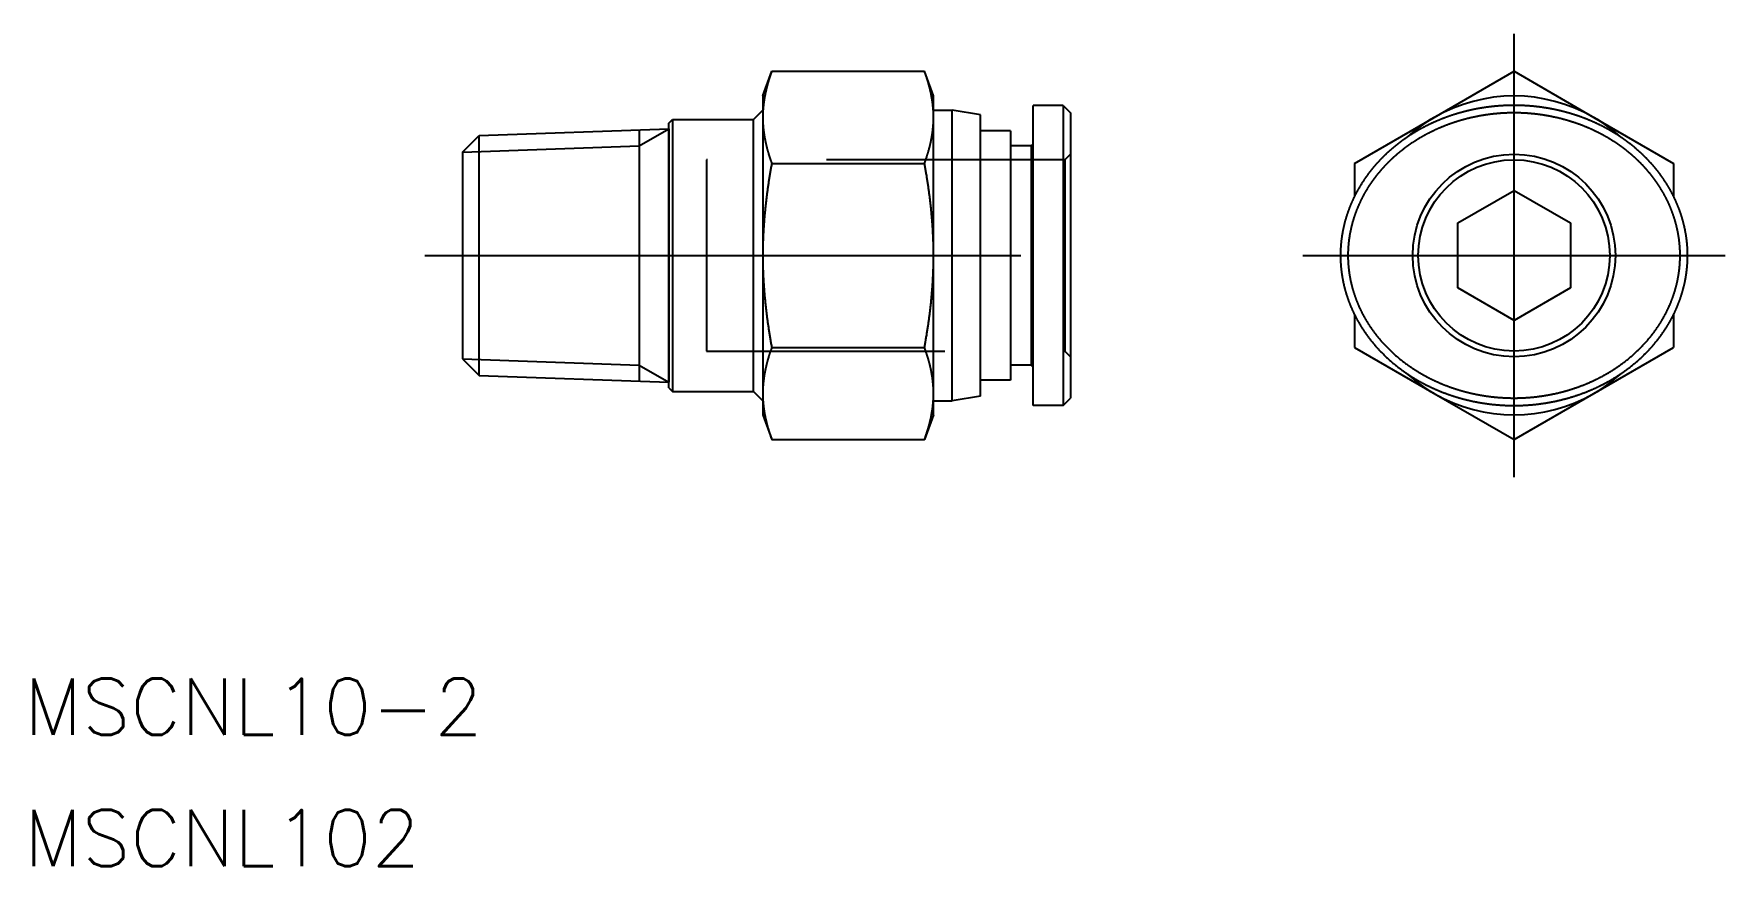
# Model space of a CAD drawing. Extents: x -78.9 to 11.2, y -32.6 to 11.8.
import ezdxf

# ---------------------------------------------------------------- set-up
doc = ezdxf.new("R2010")
doc.units = 0
doc.linetypes.add('CENTER', pattern=[50.8, 31.75, -6.35, 6.35, -6.35])
doc.linetypes.add('DASHED', pattern=[19.05, 12.7, -6.35])
doc.layers.get('0').update_dxf_attribs({"linetype": 'CONTINUOUS'})
doc.layers.add('CENTER', color=1, linetype='CENTER')
doc.styles.get("Standard").update_dxf_attribs({"font": 'txt.shx', "height": 3, "bigfont": 'bigfont.shx'})

msp = doc.modelspace()

# ---------------------------------------------------------------- texts
at = {"color": 7, "linetype": 'CONTINUOUS'}
for s, p in [('MSCNL10-2', (-79.383, -25.557)), ('MSCNL102', (-79.383, -32.557))]:
    msp.add_text(s, height=3, dxfattribs=at).set_placement(p)

# ---------------------------------------------------------------- linework, layer by layer
at = {"color": 7, "linetype": 'CONTINUOUS'}
for p, q in [((-40.03, 8.5), (-39.551, 9.815)), ((-39.551, 9.815), (-31.409, 9.815)), ((-30.93, 8.5), (-31.409, 9.815)), ((-4.25, 7.361), (0, 9.815)), ((0, 9.815), (4.25, 7.361)), ((-40.03, 8.5), (-40.03, 7.361)), ((-30.93, 7.361), (-30.93, 8.5)), ((-45.03, 7.05), (-44.83, 7.25)), ((-44.83, 7.25), (-44.83, -7.25)), ((-44.83, 7.25), (-40.53, 7.25)), ((-40.53, 7.25), (-40.03, 7.75)), ((-40.53, -7.25), (-40.53, 7.25)), ((-40.03, 7.361), (-40.03, 0)), ((-30.93, 7.75), (-29.93, 7.75)), ((-30.93, 0), (-30.93, 7.361)), ((-29.93, -7.75), (-29.93, 7.75)), ((-28.43, 7.5), (-29.93, 7.75)), ((-28.43, -7.5), (-28.43, 7.5)), ((-25.63, -8), (-25.63, 8)), ((-24.03, 8), (-25.63, 8)), ((-24.03, 8), (-24.03, -8)), ((-24.03, 8), (-23.63, 7.6)), ((-23.63, 7.6), (-23.63, -7.6)), ((-8.5, 4.907), (-4.25, 7.361)), ((4.25, 7.361), (8.5, 4.907)), ((-56.03, 5.513), (-55.143, 6.4)), ((-55.143, 6.4), (-45.03, 6.753)), ((-55.143, -6.4), (-55.143, 6.4)), ((-46.608, 6.698), (-46.608, -6.698)), ((-45.03, -7.05), (-45.03, 7.05)), ((-45.03, 6.753), (-45.03, -6.753)), ((-26.83, 6.65), (-28.43, 6.65)), ((-26.83, 6.65), (-26.83, -6.65)), ((-56.03, 5.513), (-56.03, -5.513)), ((-25.73, 5.85), (-26.83, 5.85)), ((-25.73, 5.85), (-25.63, 5.95)), ((-25.73, 5.85), (-25.73, -5.85)), ((-39.551, 4.907), (-31.409, 4.907)), ((-8.5, 4.907), (-8.5, 3.156)), ((8.5, 4.907), (8.5, 3.156)), ((-3, 1.732), (0, 3.464)), ((0, 3.464), (3, 1.732)), ((-3, -1.732), (-3, 1.732)), ((3, 1.732), (3, -1.732)), ((-40.03, 0), (-40.03, -7.361)), ((-30.93, -7.361), (-30.93, 0)), ((0, -3.464), (-3, -1.732)), ((3, -1.732), (0, -3.464)), ((-8.5, -3.156), (-8.5, -4.907)), ((8.5, -3.156), (8.5, -4.907)), ((-39.551, -4.907), (-31.409, -4.907)), ((-8.5, -4.907), (-4.25, -7.361)), ((4.25, -7.361), (8.5, -4.907)), ((-56.03, -5.513), (-55.143, -6.4)), ((-25.73, -5.85), (-26.83, -5.85)), ((-25.73, -5.85), (-25.63, -5.95)), ((-55.143, -6.4), (-45.03, -6.753)), ((-45.03, -7.05), (-44.83, -7.25)), ((-26.83, -6.65), (-28.43, -6.65)), ((-44.83, -7.25), (-40.53, -7.25)), ((-40.53, -7.25), (-40.03, -7.75)), ((-40.03, -7.361), (-40.03, -8.5)), ((-30.93, -8.5), (-30.93, -7.361)), ((-30.93, -7.75), (-29.93, -7.75)), ((-28.43, -7.5), (-29.93, -7.75)), ((-24.03, -8), (-25.63, -8)), ((-24.03, -8), (-23.63, -7.6)), ((-4.25, -7.361), (0, -9.815)), ((0, -9.815), (4.25, -7.361)), ((-40.03, -8.5), (-39.551, -9.815)), ((-30.93, -8.5), (-31.409, -9.815)), ((-39.551, -9.815), (-31.409, -9.815))]:
    msp.add_line(p, q, dxfattribs=at)
at = {"color": 3, "linetype": 'CONTINUOUS'}
for p, q in [((-46.608, 5.842), (-45.03, 6.753)), ((-56.03, 5.513), (-46.608, 5.842)), ((-56.03, -5.513), (-46.608, -5.842)), ((-46.608, -5.842), (-45.03, -6.753))]:
    msp.add_line(p, q, dxfattribs=at)
at = {"color": 3, "linetype": 'DASHED'}
for p, q in [((-23.93, 5.1), (-43.03, 5.1)), ((-43.03, 5.1), (-43.03, -5.1)), ((-23.63, 5.4), (-23.93, 5.1)), ((-23.93, 5.1), (-23.93, -5.1)), ((-43.03, -5.1), (-23.93, -5.1)), ((-23.93, -5.1), (-23.63, -5.4))]:
    msp.add_line(p, q, dxfattribs=at)
at = {"color": 7}
for points in [[(-39.551, 9.815, 0), (-39.562, 9.787, 0), (-39.571, 9.76, 0), (-39.581, 9.732, 0), (-39.591, 9.705, 0), (-39.6, 9.678, 0), (-39.61, 9.651, 0), (-39.619, 9.623, 0), (-39.628, 9.596, 0), (-39.637, 9.569, 0), (-39.646, 9.542, 0), (-39.655, 9.515, 0), (-39.664, 9.489, 0), (-39.673, 9.462, 0), (-39.681, 9.435, 0), (-39.69, 9.408, 0), (-39.698, 9.382, 0), (-39.706, 9.355, 0), (-39.715, 9.329, 0), (-39.723, 9.302, 0), (-39.731, 9.276, 0), (-39.738, 9.25, 0), (-39.746, 9.223, 0), (-39.754, 9.197, 0), (-39.761, 9.171, 0), (-39.769, 9.145, 0), (-39.776, 9.119, 0), (-39.783, 9.093, 0), (-39.79, 9.067, 0), (-39.797, 9.041, 0), (-39.804, 9.015, 0), (-39.811, 8.989, 0), (-39.818, 8.963, 0), (-39.824, 8.937, 0), (-39.831, 8.912, 0), (-39.837, 8.886, 0), (-39.843, 8.86, 0), (-39.849, 8.835, 0), (-39.855, 8.809, 0), (-39.861, 8.783, 0), (-39.867, 8.758, 0), (-39.873, 8.732, 0), (-39.879, 8.707, 0), (-39.884, 8.681, 0), (-39.89, 8.656, 0), (-39.895, 8.63, 0), (-39.9, 8.605, 0), (-39.906, 8.58, 0), (-39.91, 8.554, 0), (-39.915, 8.529, 0), (-39.92, 8.503, 0), (-39.925, 8.478, 0), (-39.93, 8.453, 0), (-39.934, 8.428, 0), (-39.939, 8.402, 0), (-39.943, 8.377, 0), (-39.947, 8.352, 0), (-39.951, 8.326, 0), (-39.955, 8.301, 0), (-39.959, 8.276, 0), (-39.963, 8.251, 0), (-39.967, 8.226, 0), (-39.97, 8.2, 0), (-39.974, 8.175, 0), (-39.977, 8.15, 0), (-39.98, 8.125, 0), (-39.984, 8.099, 0), (-39.987, 8.074, 0), (-39.99, 8.049, 0), (-39.993, 8.024, 0), (-39.995, 7.998, 0), (-39.998, 7.973, 0), (-40.001, 7.948, 0), (-40.003, 7.923, 0), (-40.005, 7.897, 0), (-40.008, 7.872, 0), (-40.01, 7.847, 0), (-40.012, 7.821, 0), (-40.014, 7.796, 0), (-40.016, 7.771, 0), (-40.017, 7.745, 0), (-40.019, 7.72, 0), (-40.021, 7.695, 0), (-40.022, 7.669, 0), (-40.023, 7.644, 0), (-40.024, 7.618, 0), (-40.026, 7.593, 0), (-40.026, 7.567, 0), (-40.027, 7.541, 0), (-40.028, 7.516, 0), (-40.029, 7.49, 0), (-40.029, 7.464, 0), (-40.029, 7.439, 0), (-40.03, 7.413, 0), (-40.03, 7.387, 0), (-40.03, 7.361, 0)], [(-30.93, 7.361, 0), (-30.93, 7.387, 0), (-30.93, 7.413, 0), (-30.931, 7.439, 0), (-30.931, 7.464, 0), (-30.931, 7.49, 0), (-30.932, 7.516, 0), (-30.933, 7.541, 0), (-30.934, 7.567, 0), (-30.935, 7.593, 0), (-30.936, 7.618, 0), (-30.937, 7.644, 0), (-30.938, 7.669, 0), (-30.94, 7.695, 0), (-30.941, 7.72, 0), (-30.943, 7.745, 0), (-30.944, 7.771, 0), (-30.946, 7.796, 0), (-30.948, 7.821, 0), (-30.95, 7.847, 0), (-30.952, 7.872, 0), (-30.955, 7.897, 0), (-30.957, 7.923, 0), (-30.959, 7.948, 0), (-30.962, 7.973, 0), (-30.965, 7.998, 0), (-30.967, 8.024, 0), (-30.97, 8.049, 0), (-30.973, 8.074, 0), (-30.976, 8.099, 0), (-30.98, 8.125, 0), (-30.983, 8.15, 0), (-30.986, 8.175, 0), (-30.99, 8.2, 0), (-30.993, 8.226, 0), (-30.997, 8.251, 0), (-31.001, 8.276, 0), (-31.005, 8.301, 0), (-31.009, 8.326, 0), (-31.013, 8.352, 0), (-31.017, 8.377, 0), (-31.021, 8.402, 0), (-31.026, 8.428, 0), (-31.03, 8.453, 0), (-31.035, 8.478, 0), (-31.04, 8.503, 0), (-31.045, 8.529, 0), (-31.05, 8.554, 0), (-31.055, 8.58, 0), (-31.06, 8.605, 0), (-31.065, 8.63, 0), (-31.07, 8.656, 0), (-31.076, 8.681, 0), (-31.081, 8.707, 0), (-31.087, 8.732, 0), (-31.093, 8.758, 0), (-31.099, 8.783, 0), (-31.105, 8.809, 0), (-31.111, 8.835, 0), (-31.117, 8.86, 0), (-31.123, 8.886, 0), (-31.13, 8.912, 0), (-31.136, 8.937, 0), (-31.142, 8.963, 0), (-31.149, 8.989, 0), (-31.156, 9.015, 0), (-31.163, 9.041, 0), (-31.17, 9.067, 0), (-31.177, 9.093, 0), (-31.184, 9.119, 0), (-31.192, 9.145, 0), (-31.199, 9.171, 0), (-31.206, 9.197, 0), (-31.214, 9.223, 0), (-31.222, 9.25, 0), (-31.23, 9.276, 0), (-31.238, 9.302, 0), (-31.245, 9.329, 0), (-31.254, 9.355, 0), (-31.262, 9.382, 0), (-31.27, 9.408, 0), (-31.279, 9.435, 0), (-31.287, 9.462, 0), (-31.296, 9.489, 0), (-31.305, 9.515, 0), (-31.314, 9.542, 0), (-31.323, 9.569, 0), (-31.332, 9.596, 0), (-31.341, 9.623, 0), (-31.35, 9.651, 0), (-31.36, 9.678, 0), (-31.369, 9.705, 0), (-31.379, 9.732, 0), (-31.389, 9.76, 0), (-31.399, 9.787, 0), (-31.409, 9.815, 0)], [(-40.03, 7.361, 0), (-40.03, 7.335, 0), (-40.03, 7.31, 0), (-40.029, 7.284, 0), (-40.029, 7.258, 0), (-40.029, 7.232, 0), (-40.028, 7.207, 0), (-40.027, 7.181, 0), (-40.026, 7.155, 0), (-40.026, 7.13, 0), (-40.024, 7.104, 0), (-40.023, 7.079, 0), (-40.022, 7.053, 0), (-40.021, 7.028, 0), (-40.019, 7.002, 0), (-40.017, 6.977, 0), (-40.016, 6.952, 0), (-40.014, 6.926, 0), (-40.012, 6.901, 0), (-40.01, 6.876, 0), (-40.008, 6.85, 0), (-40.005, 6.825, 0), (-40.003, 6.8, 0), (-40.001, 6.774, 0), (-39.998, 6.749, 0), (-39.995, 6.724, 0), (-39.993, 6.699, 0), (-39.99, 6.673, 0), (-39.987, 6.648, 0), (-39.984, 6.623, 0), (-39.98, 6.598, 0), (-39.977, 6.573, 0), (-39.974, 6.547, 0), (-39.97, 6.522, 0), (-39.967, 6.497, 0), (-39.963, 6.472, 0), (-39.959, 6.446, 0), (-39.955, 6.421, 0), (-39.951, 6.396, 0), (-39.947, 6.371, 0), (-39.943, 6.345, 0), (-39.939, 6.32, 0), (-39.934, 6.295, 0), (-39.93, 6.27, 0), (-39.925, 6.244, 0), (-39.92, 6.219, 0), (-39.915, 6.194, 0), (-39.91, 6.168, 0), (-39.906, 6.143, 0), (-39.9, 6.118, 0), (-39.895, 6.092, 0), (-39.89, 6.067, 0), (-39.884, 6.041, 0), (-39.879, 6.016, 0), (-39.873, 5.99, 0), (-39.867, 5.965, 0), (-39.861, 5.939, 0), (-39.855, 5.914, 0), (-39.849, 5.888, 0), (-39.843, 5.862, 0), (-39.837, 5.837, 0), (-39.831, 5.811, 0), (-39.824, 5.785, 0), (-39.818, 5.759, 0), (-39.811, 5.733, 0), (-39.804, 5.708, 0), (-39.797, 5.682, 0), (-39.79, 5.656, 0), (-39.783, 5.63, 0), (-39.776, 5.604, 0), (-39.769, 5.578, 0), (-39.761, 5.551, 0), (-39.754, 5.525, 0), (-39.746, 5.499, 0), (-39.738, 5.473, 0), (-39.731, 5.446, 0), (-39.723, 5.42, 0), (-39.715, 5.394, 0), (-39.706, 5.367, 0), (-39.698, 5.341, 0), (-39.69, 5.314, 0), (-39.681, 5.287, 0), (-39.673, 5.261, 0), (-39.664, 5.234, 0), (-39.655, 5.207, 0), (-39.646, 5.18, 0), (-39.637, 5.153, 0), (-39.628, 5.126, 0), (-39.619, 5.099, 0), (-39.61, 5.072, 0), (-39.6, 5.045, 0), (-39.591, 5.017, 0), (-39.581, 4.99, 0), (-39.571, 4.963, 0), (-39.562, 4.935, 0), (-39.551, 4.907, 0)], [(-31.409, 4.907, 0), (-31.399, 4.935, 0), (-31.389, 4.963, 0), (-31.379, 4.99, 0), (-31.369, 5.017, 0), (-31.36, 5.045, 0), (-31.35, 5.072, 0), (-31.341, 5.099, 0), (-31.332, 5.126, 0), (-31.323, 5.153, 0), (-31.314, 5.18, 0), (-31.305, 5.207, 0), (-31.296, 5.234, 0), (-31.287, 5.261, 0), (-31.279, 5.287, 0), (-31.27, 5.314, 0), (-31.262, 5.341, 0), (-31.254, 5.367, 0), (-31.245, 5.394, 0), (-31.238, 5.42, 0), (-31.23, 5.446, 0), (-31.222, 5.473, 0), (-31.214, 5.499, 0), (-31.206, 5.525, 0), (-31.199, 5.551, 0), (-31.192, 5.578, 0), (-31.184, 5.604, 0), (-31.177, 5.63, 0), (-31.17, 5.656, 0), (-31.163, 5.682, 0), (-31.156, 5.708, 0), (-31.149, 5.733, 0), (-31.142, 5.759, 0), (-31.136, 5.785, 0), (-31.13, 5.811, 0), (-31.123, 5.837, 0), (-31.117, 5.862, 0), (-31.111, 5.888, 0), (-31.105, 5.914, 0), (-31.099, 5.939, 0), (-31.093, 5.965, 0), (-31.087, 5.99, 0), (-31.081, 6.016, 0), (-31.076, 6.041, 0), (-31.07, 6.067, 0), (-31.065, 6.092, 0), (-31.06, 6.118, 0), (-31.055, 6.143, 0), (-31.05, 6.168, 0), (-31.045, 6.194, 0), (-31.04, 6.219, 0), (-31.035, 6.244, 0), (-31.03, 6.27, 0), (-31.026, 6.295, 0), (-31.021, 6.32, 0), (-31.017, 6.345, 0), (-31.013, 6.371, 0), (-31.009, 6.396, 0), (-31.005, 6.421, 0), (-31.001, 6.446, 0), (-30.997, 6.472, 0), (-30.993, 6.497, 0), (-30.99, 6.522, 0), (-30.986, 6.547, 0), (-30.983, 6.573, 0), (-30.98, 6.598, 0), (-30.976, 6.623, 0), (-30.973, 6.648, 0), (-30.97, 6.673, 0), (-30.967, 6.699, 0), (-30.965, 6.724, 0), (-30.962, 6.749, 0), (-30.959, 6.774, 0), (-30.957, 6.8, 0), (-30.955, 6.825, 0), (-30.952, 6.85, 0), (-30.95, 6.876, 0), (-30.948, 6.901, 0), (-30.946, 6.926, 0), (-30.944, 6.952, 0), (-30.943, 6.977, 0), (-30.941, 7.002, 0), (-30.94, 7.028, 0), (-30.938, 7.053, 0), (-30.937, 7.079, 0), (-30.936, 7.104, 0), (-30.935, 7.13, 0), (-30.934, 7.155, 0), (-30.933, 7.181, 0), (-30.932, 7.207, 0), (-30.931, 7.232, 0), (-30.931, 7.258, 0), (-30.931, 7.284, 0), (-30.93, 7.31, 0), (-30.93, 7.335, 0), (-30.93, 7.361, 0)], [(0, -8, 0), (0.015, -8, 0), (0.031, -8, 0), (0.046, -8, 0), (0.061, -8, 0), (0.076, -8, 0), (0.092, -8, 0), (0.107, -7.999, 0), (0.122, -7.999, 0), (0.137, -7.999, 0), (0.153, -7.999, 0), (0.168, -7.999, 0), (0.183, -7.998, 0), (0.198, -7.998, 0), (0.214, -7.998, 0), (0.229, -7.998, 0), (0.244, -7.997, 0), (0.259, -7.997, 0), (0.275, -7.997, 0), (0.29, -7.996, 0), (0.305, -7.996, 0), (0.32, -7.995, 0), (0.336, -7.995, 0), (0.351, -7.994, 0), (0.366, -7.994, 0), (0.382, -7.993, 0), (0.397, -7.993, 0), (0.412, -7.992, 0), (0.428, -7.992, 0), (0.443, -7.991, 0), (0.458, -7.99, 0), (0.474, -7.99, 0), (0.489, -7.989, 0), (0.504, -7.988, 0), (0.52, -7.987, 0), (0.535, -7.987, 0), (0.551, -7.986, 0), (0.566, -7.985, 0), (0.582, -7.984, 0), (0.597, -7.983, 0), (0.613, -7.983, 0), (0.628, -7.982, 0), (0.644, -7.981, 0), (0.659, -7.98, 0), (0.675, -7.979, 0), (0.691, -7.978, 0), (0.706, -7.977, 0), (0.722, -7.976, 0), (0.738, -7.975, 0), (0.754, -7.973, 0), (0.769, -7.972, 0), (0.785, -7.971, 0), (0.801, -7.97, 0), (0.817, -7.969, 0), (0.833, -7.968, 0), (0.849, -7.966, 0), (0.865, -7.965, 0), (0.881, -7.964, 0), (0.897, -7.962, 0), (0.913, -7.961, 0), (0.929, -7.96, 0), (0.945, -7.958, 0), (0.961, -7.957, 0), (0.978, -7.955, 0), (0.994, -7.954, 0), (1.01, -7.952, 0), (1.026, -7.951, 0), (1.043, -7.949, 0), (1.059, -7.947, 0), (1.076, -7.946, 0), (1.092, -7.944, 0), (1.109, -7.942, 0), (1.125, -7.941, 0), (1.142, -7.939, 0), (1.159, -7.937, 0), (1.176, -7.935, 0), (1.192, -7.933, 0), (1.209, -7.931, 0), (1.226, -7.93, 0), (1.243, -7.928, 0), (1.26, -7.926, 0), (1.277, -7.924, 0), (1.294, -7.921, 0), (1.312, -7.919, 0), (1.329, -7.917, 0), (1.346, -7.915, 0), (1.363, -7.913, 0), (1.381, -7.911, 0), (1.398, -7.908, 0), (1.416, -7.906, 0), (1.433, -7.904, 0), (1.451, -7.901, 0), (1.469, -7.899, 0), (1.486, -7.896, 0), (1.504, -7.894, 0), (1.522, -7.891, 0), (1.54, -7.888, 0), (1.558, -7.886, 0), (1.576, -7.883, 0), (1.594, -7.88, 0), (1.612, -7.878, 0), (1.631, -7.875, 0), (1.649, -7.872, 0), (1.667, -7.869, 0), (1.686, -7.866, 0), (1.704, -7.863, 0), (1.723, -7.86, 0), (1.742, -7.857, 0), (1.76, -7.854, 0), (1.779, -7.851, 0), (1.798, -7.847, 0), (1.817, -7.844, 0), (1.836, -7.841, 0), (1.855, -7.837, 0), (1.875, -7.834, 0), (1.894, -7.831, 0), (1.913, -7.827, 0), (1.933, -7.823, 0), (1.952, -7.82, 0), (1.972, -7.816, 0), (1.991, -7.812, 0), (2.011, -7.809, 0), (2.031, -7.805, 0), (2.05, -7.801, 0), (2.07, -7.797, 0), (2.09, -7.793, 0), (2.11, -7.789, 0), (2.13, -7.785, 0), (2.15, -7.781, 0), (2.17, -7.777, 0), (2.19, -7.772, 0), (2.211, -7.768, 0), (2.231, -7.764, 0), (2.251, -7.759, 0), (2.272, -7.755, 0), (2.292, -7.75, 0), (2.313, -7.746, 0), (2.333, -7.741, 0), (2.354, -7.736, 0), (2.374, -7.732, 0), (2.395, -7.727, 0), (2.416, -7.722, 0), (2.437, -7.717, 0), (2.457, -7.712, 0), (2.478, -7.707, 0), (2.499, -7.702, 0), (2.52, -7.697, 0), (2.541, -7.692, 0), (2.562, -7.686, 0), (2.583, -7.681, 0), (2.605, -7.676, 0), (2.626, -7.67, 0), (2.647, -7.665, 0), (2.668, -7.659, 0), (2.69, -7.654, 0), (2.711, -7.648, 0), (2.732, -7.643, 0), (2.754, -7.637, 0), (2.775, -7.631, 0), (2.797, -7.625, 0), (2.818, -7.619, 0), (2.84, -7.613, 0), (2.861, -7.607, 0), (2.883, -7.601, 0), (2.905, -7.595, 0), (2.926, -7.589, 0), (2.948, -7.582, 0), (2.97, -7.576, 0), (2.992, -7.57, 0), (3.013, -7.563, 0), (3.035, -7.557, 0), (3.057, -7.55, 0), (3.079, -7.543, 0), (3.101, -7.537, 0), (3.123, -7.53, 0), (3.145, -7.523, 0), (3.167, -7.516, 0), (3.189, -7.509, 0), (3.211, -7.502, 0), (3.233, -7.495, 0), (3.255, -7.488, 0), (3.277, -7.481, 0), (3.3, -7.473, 0), (3.322, -7.466, 0), (3.344, -7.459, 0), (3.366, -7.451, 0), (3.388, -7.444, 0), (3.411, -7.436, 0), (3.433, -7.428, 0), (3.455, -7.421, 0), (3.477, -7.413, 0), (3.5, -7.405, 0), (3.522, -7.397, 0), (3.544, -7.389, 0), (3.567, -7.381, 0), (3.589, -7.373, 0), (3.611, -7.365, 0), (3.634, -7.357, 0), (3.656, -7.348, 0), (3.679, -7.34, 0), (3.701, -7.332, 0), (3.724, -7.323, 0), (3.746, -7.315, 0), (3.768, -7.306, 0), (3.791, -7.297, 0), (3.813, -7.289, 0), (3.836, -7.28, 0), (3.858, -7.271, 0), (3.881, -7.262, 0), (3.903, -7.253, 0), (3.926, -7.244, 0), (3.948, -7.235, 0), (3.971, -7.225, 0), (3.993, -7.216, 0), (4.016, -7.207, 0), (4.038, -7.197, 0), (4.061, -7.188, 0), (4.083, -7.178, 0), (4.106, -7.169, 0), (4.129, -7.159, 0), (4.151, -7.149, 0), (4.174, -7.139, 0), (4.196, -7.129, 0), (4.219, -7.119, 0), (4.241, -7.109, 0), (4.264, -7.099, 0), (4.287, -7.089, 0), (4.309, -7.079, 0), (4.332, -7.068, 0), (4.354, -7.058, 0), (4.377, -7.048, 0), (4.399, -7.037, 0), (4.422, -7.027, 0), (4.445, -7.016, 0), (4.467, -7.005, 0), (4.49, -6.994, 0), (4.512, -6.983, 0), (4.535, -6.972, 0), (4.558, -6.961, 0), (4.58, -6.95, 0), (4.603, -6.939, 0), (4.625, -6.928, 0), (4.648, -6.917, 0), (4.67, -6.905, 0), (4.693, -6.894, 0), (4.715, -6.882, 0), (4.738, -6.871, 0), (4.76, -6.859, 0), (4.783, -6.847, 0), (4.805, -6.836, 0), (4.828, -6.824, 0), (4.85, -6.812, 0), (4.873, -6.8, 0), (4.895, -6.788, 0), (4.918, -6.776, 0), (4.94, -6.763, 0), (4.963, -6.751, 0), (4.985, -6.739, 0), (5.007, -6.726, 0), (5.03, -6.714, 0), (5.052, -6.701, 0), (5.074, -6.689, 0), (5.097, -6.676, 0), (5.119, -6.663, 0), (5.141, -6.65, 0), (5.164, -6.637, 0), (5.186, -6.624, 0), (5.208, -6.611, 0), (5.23, -6.598, 0), (5.253, -6.585, 0), (5.275, -6.572, 0), (5.297, -6.558, 0), (5.319, -6.545, 0), (5.341, -6.531, 0), (5.363, -6.518, 0), (5.386, -6.504, 0), (5.408, -6.491, 0), (5.43, -6.477, 0), (5.452, -6.463, 0), (5.474, -6.449, 0), (5.496, -6.435, 0), (5.518, -6.421, 0), (5.54, -6.407, 0), (5.561, -6.393, 0), (5.583, -6.378, 0), (5.605, -6.364, 0), (5.627, -6.349, 0), (5.649, -6.335, 0), (5.671, -6.32, 0), (5.692, -6.306, 0), (5.714, -6.291, 0), (5.736, -6.276, 0), (5.757, -6.261, 0), (5.779, -6.246, 0), (5.8, -6.232, 0), (5.822, -6.216, 0), (5.844, -6.201, 0), (5.865, -6.186, 0), (5.886, -6.171, 0), (5.908, -6.156, 0), (5.929, -6.14, 0), (5.951, -6.125, 0), (5.972, -6.109, 0), (5.993, -6.094, 0), (6.014, -6.078, 0), (6.035, -6.062, 0), (6.057, -6.046, 0), (6.078, -6.031, 0), (6.099, -6.015, 0), (6.12, -5.999, 0), (6.141, -5.983, 0), (6.162, -5.966, 0), (6.183, -5.95, 0), (6.203, -5.934, 0), (6.224, -5.918, 0), (6.245, -5.901, 0), (6.266, -5.885, 0), (6.286, -5.868, 0), (6.307, -5.852, 0), (6.328, -5.835, 0), (6.348, -5.819, 0), (6.369, -5.802, 0), (6.389, -5.785, 0), (6.409, -5.768, 0), (6.43, -5.751, 0), (6.45, -5.734, 0), (6.47, -5.717, 0), (6.491, -5.7, 0), (6.511, -5.683, 0), (6.531, -5.665, 0), (6.551, -5.648, 0), (6.571, -5.631, 0), (6.591, -5.613, 0), (6.611, -5.596, 0), (6.63, -5.578, 0), (6.65, -5.561, 0), (6.67, -5.543, 0), (6.69, -5.525, 0), (6.709, -5.507, 0), (6.729, -5.489, 0), (6.748, -5.471, 0), (6.768, -5.453, 0), (6.787, -5.435, 0), (6.806, -5.417, 0), (6.826, -5.399, 0), (6.845, -5.381, 0), (6.864, -5.363, 0), (6.883, -5.344, 0), (6.902, -5.326, 0), (6.921, -5.308, 0), (6.94, -5.289, 0), (6.959, -5.27, 0), (6.978, -5.252, 0), (6.996, -5.233, 0), (7.015, -5.214, 0), (7.033, -5.196, 0), (7.052, -5.177, 0), (7.07, -5.158, 0), (7.089, -5.139, 0), (7.107, -5.12, 0), (7.125, -5.101, 0), (7.144, -5.082, 0), (7.162, -5.063, 0), (7.18, -5.044, 0), (7.198, -5.025, 0), (7.216, -5.005, 0), (7.234, -4.986, 0), (7.251, -4.967, 0), (7.269, -4.947, 0), (7.287, -4.928, 0), (7.304, -4.908, 0), (7.322, -4.889, 0), (7.339, -4.869, 0), (7.357, -4.849, 0), (7.374, -4.83, 0), (7.391, -4.81, 0), (7.408, -4.79, 0), (7.425, -4.77, 0), (7.442, -4.75, 0), (7.459, -4.731, 0), (7.476, -4.711, 0), (7.493, -4.691, 0), (7.51, -4.671, 0), (7.526, -4.65, 0), (7.543, -4.63, 0), (7.56, -4.61, 0), (7.576, -4.59, 0), (7.592, -4.57, 0), (7.609, -4.55, 0), (7.625, -4.529, 0), (7.641, -4.509, 0), (7.657, -4.488, 0), (7.673, -4.468, 0), (7.689, -4.448, 0), (7.705, -4.427, 0), (7.72, -4.407, 0), (7.736, -4.386, 0), (7.752, -4.365, 0), (7.767, -4.345, 0), (7.782, -4.324, 0), (7.798, -4.303, 0), (7.813, -4.283, 0), (7.828, -4.262, 0), (7.843, -4.241, 0), (7.858, -4.22, 0), (7.873, -4.199, 0), (7.888, -4.178, 0), (7.903, -4.157, 0), (7.917, -4.137, 0), (7.932, -4.116, 0), (7.947, -4.095, 0), (7.961, -4.074, 0), (7.975, -4.052, 0), (7.99, -4.031, 0), (8.004, -4.01, 0), (8.018, -3.989, 0), (8.032, -3.968, 0), (8.046, -3.947, 0), (8.06, -3.925, 0), (8.074, -3.904, 0), (8.087, -3.883, 0), (8.101, -3.862, 0), (8.115, -3.84, 0), (8.128, -3.819, 0), (8.141, -3.798, 0), (8.155, -3.776, 0), (8.168, -3.755, 0), (8.181, -3.733, 0), (8.194, -3.712, 0), (8.207, -3.69, 0), (8.22, -3.669, 0), (8.233, -3.647, 0), (8.246, -3.626, 0), (8.258, -3.604, 0), (8.271, -3.582, 0), (8.283, -3.561, 0), (8.296, -3.539, 0), (8.308, -3.517, 0), (8.32, -3.496, 0), (8.332, -3.474, 0), (8.345, -3.452, 0), (8.357, -3.43, 0), (8.368, -3.408, 0), (8.38, -3.387, 0), (8.392, -3.365, 0), (8.404, -3.343, 0), (8.415, -3.321, 0), (8.427, -3.299, 0), (8.438, -3.277, 0), (8.45, -3.255, 0), (8.461, -3.233, 0), (8.472, -3.211, 0), (8.483, -3.189, 0), (8.494, -3.167, 0), (8.505, -3.145, 0), (8.516, -3.123, 0), (8.527, -3.101, 0), (8.537, -3.079, 0), (8.548, -3.057, 0), (8.559, -3.035, 0), (8.569, -3.013, 0), (8.579, -2.99, 0), (8.59, -2.968, 0), (8.6, -2.946, 0), (8.61, -2.924, 0), (8.62, -2.902, 0), (8.63, -2.879, 0), (8.64, -2.857, 0), (8.65, -2.835, 0), (8.66, -2.812, 0), (8.669, -2.79, 0), (8.679, -2.768, 0), (8.688, -2.745, 0), (8.698, -2.723, 0), (8.707, -2.701, 0), (8.716, -2.678, 0), (8.725, -2.656, 0), (8.734, -2.633, 0), (8.743, -2.611, 0), (8.752, -2.588, 0), (8.761, -2.566, 0), (8.77, -2.544, 0), (8.779, -2.521, 0), (8.787, -2.499, 0), (8.796, -2.476, 0), (8.804, -2.453, 0), (8.813, -2.431, 0), (8.821, -2.408, 0), (8.829, -2.386, 0), (8.837, -2.363, 0), (8.845, -2.341, 0), (8.853, -2.318, 0), (8.861, -2.295, 0), (8.869, -2.273, 0), (8.877, -2.25, 0), (8.884, -2.227, 0), (8.892, -2.205, 0), (8.899, -2.182, 0), (8.907, -2.159, 0), (8.914, -2.137, 0), (8.921, -2.114, 0), (8.928, -2.091, 0), (8.935, -2.068, 0), (8.943, -2.046, 0), (8.949, -2.023, 0), (8.956, -2, 0), (8.963, -1.977, 0), (8.97, -1.954, 0), (8.976, -1.932, 0), (8.983, -1.909, 0), (8.989, -1.886, 0), (8.996, -1.863, 0), (9.002, -1.84, 0), (9.008, -1.817, 0), (9.014, -1.795, 0), (9.02, -1.772, 0), (9.026, -1.749, 0), (9.032, -1.726, 0), (9.038, -1.703, 0), (9.044, -1.68, 0), (9.049, -1.657, 0), (9.055, -1.634, 0), (9.06, -1.611, 0), (9.066, -1.588, 0), (9.071, -1.565, 0), (9.076, -1.543, 0), (9.082, -1.52, 0), (9.087, -1.497, 0), (9.092, -1.474, 0), (9.097, -1.451, 0), (9.102, -1.428, 0), (9.106, -1.405, 0), (9.111, -1.382, 0), (9.116, -1.359, 0), (9.12, -1.336, 0), (9.125, -1.313, 0), (9.129, -1.29, 0), (9.133, -1.267, 0), (9.138, -1.244, 0), (9.142, -1.221, 0), (9.146, -1.197, 0), (9.15, -1.174, 0), (9.154, -1.151, 0), (9.158, -1.128, 0), (9.161, -1.105, 0), (9.165, -1.082, 0), (9.169, -1.059, 0), (9.172, -1.036, 0), (9.176, -1.013, 0), (9.179, -0.99, 0), (9.182, -0.967, 0), (9.185, -0.944, 0), (9.189, -0.921, 0), (9.192, -0.897, 0), (9.195, -0.874, 0), (9.198, -0.851, 0), (9.2, -0.828, 0), (9.203, -0.805, 0), (9.206, -0.782, 0), (9.208, -0.759, 0), (9.211, -0.736, 0), (9.213, -0.712, 0), (9.216, -0.689, 0), (9.218, -0.666, 0), (9.22, -0.643, 0), (9.222, -0.62, 0), (9.224, -0.597, 0), (9.226, -0.574, 0), (9.228, -0.55, 0), (9.23, -0.527, 0), (9.232, -0.504, 0), (9.233, -0.481, 0), (9.235, -0.458, 0), (9.236, -0.435, 0), (9.238, -0.411, 0), (9.239, -0.388, 0), (9.24, -0.365, 0), (9.242, -0.342, 0), (9.243, -0.319, 0), (9.244, -0.296, 0), (9.245, -0.272, 0), (9.246, -0.249, 0), (9.246, -0.226, 0), (9.247, -0.203, 0), (9.248, -0.18, 0), (9.248, -0.156, 0), (9.249, -0.133, 0), (9.249, -0.11, 0), (9.249, -0.087, 0), (9.25, -0.064, 0), (9.25, -0.04, 0), (9.25, -0.017, 0), (9.25, 0.006, 0), (9.25, 0.029, 0), (9.25, 0.052, 0), (9.25, 0.075, 0), (9.249, 0.099, 0), (9.249, 0.122, 0), (9.248, 0.145, 0), (9.248, 0.168, 0), (9.247, 0.191, 0), (9.247, 0.215, 0), (9.246, 0.238, 0), (9.245, 0.261, 0), (9.244, 0.284, 0), (9.243, 0.307, 0), (9.242, 0.33, 0), (9.241, 0.354, 0), (9.24, 0.377, 0), (9.238, 0.4, 0), (9.237, 0.423, 0), (9.236, 0.446, 0), (9.234, 0.469, 0), (9.232, 0.492, 0), (9.231, 0.516, 0), (9.229, 0.539, 0), (9.227, 0.562, 0), (9.225, 0.585, 0), (9.223, 0.608, 0), (9.221, 0.631, 0), (9.219, 0.654, 0), (9.217, 0.677, 0), (9.214, 0.7, 0), (9.212, 0.723, 0), (9.21, 0.747, 0), (9.207, 0.77, 0), (9.204, 0.793, 0), (9.202, 0.816, 0), (9.199, 0.839, 0), (9.196, 0.862, 0), (9.193, 0.885, 0), (9.19, 0.908, 0), (9.187, 0.931, 0), (9.184, 0.954, 0), (9.181, 0.977, 0), (9.177, 1, 0), (9.174, 1.023, 0), (9.171, 1.046, 0), (9.167, 1.069, 0), (9.163, 1.092, 0), (9.16, 1.115, 0), (9.156, 1.137, 0), (9.152, 1.16, 0), (9.148, 1.183, 0), (9.144, 1.206, 0), (9.14, 1.229, 0), (9.136, 1.252, 0), (9.132, 1.275, 0), (9.127, 1.298, 0), (9.123, 1.32, 0), (9.119, 1.343, 0), (9.114, 1.366, 0), (9.11, 1.389, 0), (9.105, 1.412, 0), (9.1, 1.434, 0), (9.095, 1.457, 0), (9.09, 1.48, 0), (9.085, 1.503, 0), (9.08, 1.525, 0), (9.075, 1.548, 0), (9.07, 1.571, 0), (9.065, 1.593, 0), (9.059, 1.616, 0), (9.054, 1.639, 0), (9.048, 1.661, 0), (9.043, 1.684, 0), (9.037, 1.706, 0), (9.031, 1.729, 0), (9.026, 1.751, 0), (9.02, 1.774, 0), (9.014, 1.796, 0), (9.008, 1.819, 0), (9.002, 1.841, 0), (8.995, 1.864, 0), (8.989, 1.886, 0), (8.983, 1.909, 0), (8.976, 1.931, 0), (8.97, 1.953, 0), (8.963, 1.976, 0), (8.957, 1.998, 0), (8.95, 2.02, 0), (8.943, 2.042, 0), (8.937, 2.065, 0), (8.93, 2.087, 0), (8.923, 2.109, 0), (8.916, 2.131, 0), (8.909, 2.153, 0), (8.901, 2.176, 0), (8.894, 2.198, 0), (8.887, 2.22, 0), (8.879, 2.242, 0), (8.872, 2.264, 0), (8.864, 2.286, 0), (8.857, 2.308, 0), (8.849, 2.33, 0), (8.841, 2.352, 0), (8.833, 2.374, 0), (8.826, 2.396, 0), (8.818, 2.418, 0), (8.809, 2.439, 0), (8.801, 2.461, 0), (8.793, 2.483, 0), (8.785, 2.505, 0), (8.777, 2.526, 0), (8.768, 2.548, 0), (8.76, 2.57, 0), (8.751, 2.591, 0), (8.743, 2.613, 0), (8.734, 2.635, 0), (8.725, 2.656, 0), (8.716, 2.678, 0), (8.708, 2.699, 0), (8.699, 2.721, 0), (8.69, 2.742, 0), (8.681, 2.764, 0), (8.671, 2.785, 0), (8.662, 2.806, 0), (8.653, 2.828, 0), (8.644, 2.849, 0), (8.634, 2.87, 0), (8.625, 2.891, 0), (8.615, 2.913, 0), (8.606, 2.934, 0), (8.596, 2.955, 0), (8.586, 2.976, 0), (8.576, 2.997, 0), (8.566, 3.018, 0), (8.556, 3.039, 0), (8.546, 3.06, 0), (8.536, 3.081, 0), (8.526, 3.102, 0), (8.516, 3.123, 0), (8.506, 3.144, 0), (8.496, 3.164, 0), (8.485, 3.185, 0), (8.475, 3.206, 0), (8.464, 3.227, 0), (8.454, 3.247, 0), (8.443, 3.268, 0), (8.432, 3.289, 0), (8.422, 3.309, 0), (8.411, 3.33, 0), (8.4, 3.35, 0), (8.389, 3.371, 0), (8.378, 3.391, 0), (8.367, 3.411, 0), (8.356, 3.432, 0), (8.345, 3.452, 0), (8.333, 3.472, 0), (8.322, 3.493, 0), (8.311, 3.513, 0), (8.299, 3.533, 0), (8.288, 3.553, 0), (8.276, 3.573, 0), (8.265, 3.593, 0), (8.253, 3.613, 0), (8.241, 3.633, 0), (8.229, 3.653, 0), (8.218, 3.673, 0), (8.206, 3.693, 0), (8.194, 3.713, 0), (8.182, 3.732, 0), (8.17, 3.752, 0), (8.157, 3.772, 0), (8.145, 3.791, 0), (8.133, 3.811, 0), (8.121, 3.83, 0), (8.108, 3.85, 0), (8.096, 3.869, 0), (8.084, 3.889, 0), (8.071, 3.908, 0), (8.058, 3.928, 0), (8.046, 3.947, 0), (8.033, 3.966, 0), (8.02, 3.986, 0), (8.008, 4.005, 0), (7.995, 4.024, 0), (7.982, 4.043, 0), (7.969, 4.062, 0), (7.956, 4.081, 0), (7.943, 4.1, 0), (7.93, 4.119, 0), (7.917, 4.138, 0), (7.903, 4.157, 0), (7.89, 4.176, 0), (7.877, 4.194, 0), (7.863, 4.213, 0), (7.85, 4.232, 0), (7.836, 4.25, 0), (7.823, 4.269, 0), (7.809, 4.288, 0), (7.796, 4.306, 0), (7.782, 4.325, 0), (7.768, 4.343, 0), (7.754, 4.362, 0), (7.741, 4.38, 0), (7.727, 4.398, 0), (7.713, 4.416, 0), (7.699, 4.435, 0), (7.685, 4.453, 0), (7.671, 4.471, 0), (7.656, 4.489, 0), (7.642, 4.507, 0), (7.628, 4.525, 0), (7.614, 4.543, 0), (7.599, 4.561, 0), (7.585, 4.579, 0), (7.57, 4.597, 0), (7.556, 4.615, 0), (7.541, 4.632, 0), (7.527, 4.65, 0), (7.512, 4.668, 0), (7.497, 4.686, 0), (7.483, 4.703, 0), (7.468, 4.721, 0), (7.453, 4.738, 0), (7.438, 4.756, 0), (7.423, 4.773, 0), (7.408, 4.79, 0), (7.393, 4.808, 0), (7.378, 4.825, 0), (7.363, 4.842, 0), (7.348, 4.86, 0), (7.333, 4.877, 0), (7.317, 4.894, 0), (7.302, 4.911, 0), (7.287, 4.928, 0), (7.271, 4.945, 0), (7.256, 4.962, 0), (7.24, 4.979, 0), (7.225, 4.996, 0), (7.209, 5.012, 0), (7.194, 5.029, 0), (7.178, 5.046, 0), (7.162, 5.063, 0), (7.146, 5.079, 0), (7.131, 5.096, 0), (7.115, 5.112, 0), (7.099, 5.129, 0), (7.083, 5.145, 0), (7.067, 5.162, 0), (7.051, 5.178, 0), (7.035, 5.194, 0), (7.019, 5.211, 0), (7.003, 5.227, 0), (6.986, 5.243, 0), (6.97, 5.259, 0), (6.954, 5.275, 0), (6.937, 5.292, 0), (6.921, 5.308, 0), (6.905, 5.323, 0), (6.888, 5.339, 0), (6.872, 5.355, 0), (6.855, 5.371, 0), (6.839, 5.387, 0), (6.822, 5.403, 0), (6.805, 5.418, 0), (6.789, 5.434, 0), (6.772, 5.45, 0), (6.755, 5.465, 0), (6.738, 5.481, 0), (6.721, 5.496, 0), (6.704, 5.512, 0), (6.687, 5.527, 0), (6.67, 5.542, 0), (6.653, 5.558, 0), (6.636, 5.573, 0), (6.619, 5.588, 0), (6.602, 5.603, 0), (6.585, 5.619, 0), (6.568, 5.634, 0), (6.55, 5.649, 0), (6.533, 5.664, 0), (6.516, 5.679, 0), (6.498, 5.693, 0), (6.481, 5.708, 0), (6.463, 5.723, 0), (6.446, 5.738, 0), (6.428, 5.753, 0), (6.411, 5.767, 0), (6.393, 5.782, 0), (6.375, 5.796, 0), (6.358, 5.811, 0), (6.34, 5.825, 0), (6.322, 5.84, 0), (6.304, 5.854, 0), (6.286, 5.869, 0), (6.269, 5.883, 0), (6.251, 5.897, 0), (6.233, 5.911, 0), (6.215, 5.925, 0), (6.197, 5.94, 0), (6.179, 5.954, 0), (6.16, 5.968, 0), (6.142, 5.982, 0), (6.124, 5.996, 0), (6.106, 6.009, 0), (6.088, 6.023, 0), (6.069, 6.037, 0), (6.051, 6.051, 0), (6.033, 6.064, 0), (6.014, 6.078, 0), (5.996, 6.092, 0), (5.977, 6.105, 0), (5.959, 6.119, 0), (5.94, 6.132, 0), (5.922, 6.146, 0), (5.903, 6.159, 0), (5.885, 6.172, 0), (5.866, 6.186, 0), (5.847, 6.199, 0), (5.829, 6.212, 0), (5.81, 6.225, 0), (5.791, 6.238, 0), (5.772, 6.251, 0), (5.753, 6.264, 0), (5.735, 6.277, 0), (5.716, 6.29, 0), (5.697, 6.303, 0), (5.678, 6.316, 0), (5.659, 6.328, 0), (5.64, 6.341, 0), (5.621, 6.354, 0), (5.602, 6.366, 0), (5.582, 6.379, 0), (5.563, 6.391, 0), (5.544, 6.404, 0), (5.525, 6.416, 0), (5.506, 6.429, 0), (5.486, 6.441, 0), (5.467, 6.453, 0), (5.448, 6.465, 0), (5.428, 6.478, 0), (5.409, 6.49, 0), (5.39, 6.502, 0), (5.37, 6.514, 0), (5.351, 6.526, 0), (5.331, 6.538, 0), (5.312, 6.55, 0), (5.292, 6.561, 0), (5.272, 6.573, 0), (5.253, 6.585, 0), (5.233, 6.597, 0), (5.213, 6.608, 0), (5.194, 6.62, 0), (5.174, 6.631, 0), (5.154, 6.643, 0), (5.135, 6.654, 0), (5.115, 6.666, 0), (5.095, 6.677, 0), (5.075, 6.688, 0), (5.055, 6.7, 0), (5.035, 6.711, 0), (5.015, 6.722, 0), (4.995, 6.733, 0), (4.975, 6.744, 0), (4.955, 6.755, 0), (4.935, 6.766, 0), (4.915, 6.777, 0), (4.895, 6.788, 0), (4.875, 6.799, 0), (4.855, 6.809, 0), (4.835, 6.82, 0), (4.815, 6.831, 0), (4.795, 6.841, 0), (4.774, 6.852, 0), (4.754, 6.863, 0), (4.734, 6.873, 0), (4.713, 6.883, 0), (4.693, 6.894, 0), (4.673, 6.904, 0), (4.653, 6.914, 0), (4.632, 6.925, 0), (4.612, 6.935, 0), (4.591, 6.945, 0), (4.571, 6.955, 0), (4.55, 6.965, 0), (4.53, 6.975, 0), (4.509, 6.985, 0), (4.489, 6.995, 0), (4.468, 7.005, 0), (4.448, 7.014, 0), (4.427, 7.024, 0), (4.407, 7.034, 0), (4.386, 7.044, 0), (4.365, 7.053, 0), (4.345, 7.063, 0), (4.324, 7.072, 0), (4.303, 7.082, 0), (4.283, 7.091, 0), (4.262, 7.1, 0), (4.241, 7.11, 0), (4.22, 7.119, 0), (4.199, 7.128, 0), (4.179, 7.137, 0), (4.158, 7.146, 0), (4.137, 7.155, 0), (4.116, 7.164, 0), (4.095, 7.173, 0), (4.074, 7.182, 0), (4.053, 7.191, 0), (4.032, 7.2, 0), (4.011, 7.209, 0), (3.99, 7.217, 0), (3.969, 7.226, 0), (3.948, 7.235, 0), (3.927, 7.243, 0), (3.906, 7.252, 0), (3.885, 7.26, 0), (3.864, 7.269, 0), (3.843, 7.277, 0), (3.822, 7.285, 0), (3.801, 7.294, 0), (3.779, 7.302, 0), (3.758, 7.31, 0), (3.737, 7.318, 0), (3.716, 7.326, 0), (3.694, 7.334, 0), (3.673, 7.342, 0), (3.652, 7.35, 0), (3.631, 7.358, 0), (3.609, 7.366, 0), (3.588, 7.374, 0), (3.567, 7.381, 0), (3.545, 7.389, 0), (3.524, 7.397, 0), (3.503, 7.404, 0), (3.481, 7.412, 0), (3.46, 7.419, 0), (3.438, 7.427, 0), (3.417, 7.434, 0), (3.395, 7.442, 0), (3.374, 7.449, 0), (3.352, 7.456, 0), (3.331, 7.463, 0), (3.309, 7.471, 0), (3.288, 7.478, 0), (3.266, 7.485, 0), (3.245, 7.492, 0), (3.223, 7.499, 0), (3.201, 7.506, 0), (3.18, 7.512, 0), (3.158, 7.519, 0), (3.136, 7.526, 0), (3.115, 7.533, 0), (3.093, 7.539, 0), (3.071, 7.546, 0), (3.05, 7.553, 0), (3.028, 7.559, 0), (3.006, 7.566, 0), (2.985, 7.572, 0), (2.963, 7.579, 0), (2.941, 7.585, 0), (2.919, 7.591, 0), (2.897, 7.597, 0), (2.876, 7.604, 0), (2.854, 7.61, 0), (2.832, 7.616, 0), (2.81, 7.622, 0), (2.788, 7.628, 0), (2.766, 7.634, 0), (2.744, 7.64, 0), (2.723, 7.646, 0), (2.701, 7.651, 0), (2.679, 7.657, 0), (2.657, 7.663, 0), (2.635, 7.669, 0), (2.613, 7.674, 0), (2.591, 7.68, 0), (2.569, 7.685, 0), (2.547, 7.691, 0), (2.525, 7.696, 0), (2.503, 7.702, 0), (2.481, 7.707, 0), (2.459, 7.712, 0), (2.437, 7.717, 0), (2.415, 7.723, 0), (2.393, 7.728, 0), (2.371, 7.733, 0), (2.348, 7.738, 0), (2.326, 7.743, 0), (2.304, 7.748, 0), (2.282, 7.753, 0), (2.26, 7.758, 0), (2.238, 7.762, 0), (2.216, 7.767, 0), (2.193, 7.772, 0), (2.171, 7.776, 0), (2.149, 7.781, 0), (2.127, 7.786, 0), (2.105, 7.79, 0), (2.082, 7.795, 0), (2.06, 7.799, 0), (2.038, 7.803, 0), (2.016, 7.808, 0), (1.994, 7.812, 0), (1.971, 7.816, 0), (1.949, 7.82, 0), (1.927, 7.825, 0), (1.904, 7.829, 0), (1.882, 7.833, 0), (1.86, 7.837, 0), (1.837, 7.841, 0), (1.815, 7.844, 0), (1.793, 7.848, 0), (1.77, 7.852, 0), (1.748, 7.856, 0), (1.726, 7.86, 0), (1.703, 7.863, 0), (1.681, 7.867, 0), (1.659, 7.87, 0), (1.636, 7.874, 0), (1.614, 7.877, 0), (1.591, 7.881, 0), (1.569, 7.884, 0), (1.547, 7.887, 0), (1.524, 7.891, 0), (1.502, 7.894, 0), (1.479, 7.897, 0), (1.457, 7.9, 0), (1.434, 7.903, 0), (1.412, 7.906, 0), (1.39, 7.909, 0), (1.367, 7.912, 0), (1.345, 7.915, 0), (1.322, 7.918, 0), (1.3, 7.921, 0), (1.277, 7.923, 0), (1.255, 7.926, 0), (1.232, 7.929, 0), (1.21, 7.931, 0), (1.187, 7.934, 0), (1.165, 7.936, 0), (1.142, 7.939, 0), (1.12, 7.941, 0), (1.097, 7.944, 0), (1.074, 7.946, 0), (1.052, 7.948, 0), (1.029, 7.95, 0), (1.007, 7.952, 0), (0.984, 7.955, 0), (0.962, 7.957, 0), (0.939, 7.959, 0), (0.917, 7.961, 0), (0.894, 7.963, 0), (0.871, 7.964, 0), (0.849, 7.966, 0), (0.826, 7.968, 0), (0.804, 7.97, 0), (0.781, 7.971, 0), (0.758, 7.973, 0), (0.736, 7.975, 0), (0.713, 7.976, 0), (0.691, 7.978, 0), (0.668, 7.979, 0), (0.645, 7.981, 0), (0.623, 7.982, 0), (0.6, 7.983, 0), (0.578, 7.984, 0), (0.555, 7.986, 0), (0.532, 7.987, 0), (0.51, 7.988, 0), (0.487, 7.989, 0), (0.464, 7.99, 0), (0.442, 7.991, 0), (0.419, 7.992, 0), (0.396, 7.993, 0), (0.374, 7.993, 0), (0.351, 7.994, 0), (0.329, 7.995, 0), (0.306, 7.996, 0), (0.283, 7.996, 0), (0.261, 7.997, 0), (0.238, 7.997, 0), (0.215, 7.998, 0), (0.193, 7.998, 0), (0.17, 7.999, 0), (0.147, 7.999, 0), (0.125, 7.999, 0), (0.102, 8, 0), (0.079, 8, 0), (0.057, 8, 0), (0.034, 8, 0), (0.011, 8, 0), (-0.011, 8, 0), (-0.034, 8, 0), (-0.057, 8, 0), (-0.079, 8, 0), (-0.102, 8, 0), (-0.125, 7.999, 0), (-0.147, 7.999, 0), (-0.17, 7.999, 0), (-0.193, 7.998, 0), (-0.215, 7.998, 0), (-0.238, 7.997, 0), (-0.261, 7.997, 0), (-0.283, 7.996, 0), (-0.306, 7.996, 0), (-0.329, 7.995, 0), (-0.351, 7.994, 0), (-0.374, 7.993, 0), (-0.396, 7.993, 0), (-0.419, 7.992, 0), (-0.442, 7.991, 0), (-0.464, 7.99, 0), (-0.487, 7.989, 0), (-0.51, 7.988, 0), (-0.532, 7.987, 0), (-0.555, 7.986, 0), (-0.578, 7.984, 0), (-0.6, 7.983, 0), (-0.623, 7.982, 0), (-0.645, 7.981, 0), (-0.668, 7.979, 0), (-0.691, 7.978, 0), (-0.713, 7.976, 0), (-0.736, 7.975, 0), (-0.758, 7.973, 0), (-0.781, 7.971, 0), (-0.804, 7.97, 0), (-0.826, 7.968, 0), (-0.849, 7.966, 0), (-0.871, 7.964, 0), (-0.894, 7.963, 0), (-0.917, 7.961, 0), (-0.939, 7.959, 0), (-0.962, 7.957, 0), (-0.984, 7.955, 0), (-1.007, 7.952, 0), (-1.029, 7.95, 0), (-1.052, 7.948, 0), (-1.074, 7.946, 0), (-1.097, 7.944, 0), (-1.12, 7.941, 0), (-1.142, 7.939, 0), (-1.165, 7.936, 0), (-1.187, 7.934, 0), (-1.21, 7.931, 0), (-1.232, 7.929, 0), (-1.255, 7.926, 0), (-1.277, 7.923, 0), (-1.3, 7.921, 0), (-1.322, 7.918, 0), (-1.345, 7.915, 0), (-1.367, 7.912, 0), (-1.39, 7.909, 0), (-1.412, 7.906, 0), (-1.434, 7.903, 0), (-1.457, 7.9, 0), (-1.479, 7.897, 0), (-1.502, 7.894, 0), (-1.524, 7.891, 0), (-1.547, 7.887, 0), (-1.569, 7.884, 0), (-1.591, 7.881, 0), (-1.614, 7.877, 0), (-1.636, 7.874, 0), (-1.659, 7.87, 0), (-1.681, 7.867, 0), (-1.703, 7.863, 0), (-1.726, 7.86, 0), (-1.748, 7.856, 0), (-1.77, 7.852, 0), (-1.793, 7.848, 0), (-1.815, 7.844, 0), (-1.837, 7.841, 0), (-1.86, 7.837, 0), (-1.882, 7.833, 0), (-1.904, 7.829, 0), (-1.927, 7.825, 0), (-1.949, 7.82, 0), (-1.971, 7.816, 0), (-1.994, 7.812, 0), (-2.016, 7.808, 0), (-2.038, 7.803, 0), (-2.06, 7.799, 0), (-2.082, 7.795, 0), (-2.105, 7.79, 0), (-2.127, 7.786, 0), (-2.149, 7.781, 0), (-2.171, 7.776, 0), (-2.193, 7.772, 0), (-2.216, 7.767, 0), (-2.238, 7.762, 0), (-2.26, 7.758, 0), (-2.282, 7.753, 0), (-2.304, 7.748, 0), (-2.326, 7.743, 0), (-2.348, 7.738, 0), (-2.371, 7.733, 0), (-2.393, 7.728, 0), (-2.415, 7.723, 0), (-2.437, 7.717, 0), (-2.459, 7.712, 0), (-2.481, 7.707, 0), (-2.503, 7.702, 0), (-2.525, 7.696, 0), (-2.547, 7.691, 0), (-2.569, 7.685, 0), (-2.591, 7.68, 0), (-2.613, 7.674, 0), (-2.635, 7.669, 0), (-2.657, 7.663, 0), (-2.679, 7.657, 0), (-2.701, 7.651, 0), (-2.723, 7.646, 0), (-2.744, 7.64, 0), (-2.766, 7.634, 0), (-2.788, 7.628, 0), (-2.81, 7.622, 0), (-2.832, 7.616, 0), (-2.854, 7.61, 0), (-2.876, 7.604, 0), (-2.897, 7.597, 0), (-2.919, 7.591, 0), (-2.941, 7.585, 0), (-2.963, 7.579, 0), (-2.985, 7.572, 0), (-3.006, 7.566, 0), (-3.028, 7.559, 0), (-3.05, 7.553, 0), (-3.071, 7.546, 0), (-3.093, 7.539, 0), (-3.115, 7.533, 0), (-3.136, 7.526, 0), (-3.158, 7.519, 0), (-3.18, 7.512, 0), (-3.201, 7.506, 0), (-3.223, 7.499, 0), (-3.245, 7.492, 0), (-3.266, 7.485, 0), (-3.288, 7.478, 0), (-3.309, 7.471, 0), (-3.331, 7.463, 0), (-3.352, 7.456, 0), (-3.374, 7.449, 0), (-3.395, 7.442, 0), (-3.417, 7.434, 0), (-3.438, 7.427, 0), (-3.46, 7.419, 0), (-3.481, 7.412, 0), (-3.503, 7.404, 0), (-3.524, 7.397, 0), (-3.545, 7.389, 0), (-3.567, 7.381, 0), (-3.588, 7.374, 0), (-3.609, 7.366, 0), (-3.631, 7.358, 0), (-3.652, 7.35, 0), (-3.673, 7.342, 0), (-3.694, 7.334, 0), (-3.716, 7.326, 0), (-3.737, 7.318, 0), (-3.758, 7.31, 0), (-3.779, 7.302, 0), (-3.801, 7.294, 0), (-3.822, 7.285, 0), (-3.843, 7.277, 0), (-3.864, 7.269, 0), (-3.885, 7.26, 0), (-3.906, 7.252, 0), (-3.927, 7.243, 0), (-3.948, 7.235, 0), (-3.969, 7.226, 0), (-3.99, 7.217, 0), (-4.011, 7.209, 0), (-4.032, 7.2, 0), (-4.053, 7.191, 0), (-4.074, 7.182, 0), (-4.095, 7.173, 0), (-4.116, 7.164, 0), (-4.137, 7.155, 0), (-4.158, 7.146, 0), (-4.179, 7.137, 0), (-4.199, 7.128, 0), (-4.22, 7.119, 0), (-4.241, 7.11, 0), (-4.262, 7.1, 0), (-4.283, 7.091, 0), (-4.303, 7.082, 0), (-4.324, 7.072, 0), (-4.345, 7.063, 0), (-4.365, 7.053, 0), (-4.386, 7.043, 0), (-4.407, 7.034, 0), (-4.427, 7.024, 0), (-4.448, 7.014, 0), (-4.468, 7.005, 0), (-4.489, 6.995, 0), (-4.51, 6.985, 0), (-4.53, 6.975, 0), (-4.551, 6.965, 0), (-4.571, 6.955, 0), (-4.591, 6.945, 0), (-4.612, 6.935, 0), (-4.632, 6.925, 0), (-4.653, 6.914, 0), (-4.673, 6.904, 0), (-4.693, 6.894, 0), (-4.714, 6.883, 0), (-4.734, 6.873, 0), (-4.754, 6.863, 0), (-4.774, 6.852, 0), (-4.795, 6.841, 0), (-4.815, 6.831, 0), (-4.835, 6.82, 0), (-4.855, 6.809, 0), (-4.875, 6.799, 0), (-4.895, 6.788, 0), (-4.915, 6.777, 0), (-4.935, 6.766, 0), (-4.955, 6.755, 0), (-4.975, 6.744, 0), (-4.995, 6.733, 0), (-5.015, 6.722, 0), (-5.035, 6.711, 0), (-5.055, 6.7, 0), (-5.075, 6.688, 0), (-5.095, 6.677, 0), (-5.115, 6.666, 0), (-5.135, 6.654, 0), (-5.154, 6.643, 0), (-5.174, 6.631, 0), (-5.194, 6.62, 0), (-5.214, 6.608, 0), (-5.233, 6.597, 0), (-5.253, 6.585, 0), (-5.272, 6.573, 0), (-5.292, 6.561, 0), (-5.312, 6.55, 0), (-5.331, 6.538, 0), (-5.351, 6.526, 0), (-5.37, 6.514, 0), (-5.39, 6.502, 0), (-5.409, 6.49, 0), (-5.428, 6.478, 0), (-5.448, 6.465, 0), (-5.467, 6.453, 0), (-5.486, 6.441, 0), (-5.506, 6.429, 0), (-5.525, 6.416, 0), (-5.544, 6.404, 0), (-5.563, 6.391, 0), (-5.582, 6.379, 0), (-5.602, 6.366, 0), (-5.621, 6.354, 0), (-5.64, 6.341, 0), (-5.659, 6.328, 0), (-5.678, 6.316, 0), (-5.697, 6.303, 0), (-5.716, 6.29, 0), (-5.735, 6.277, 0), (-5.753, 6.264, 0), (-5.772, 6.251, 0), (-5.791, 6.238, 0), (-5.81, 6.225, 0), (-5.829, 6.212, 0), (-5.847, 6.199, 0), (-5.866, 6.186, 0), (-5.885, 6.172, 0), (-5.903, 6.159, 0), (-5.922, 6.146, 0), (-5.94, 6.132, 0), (-5.959, 6.119, 0), (-5.977, 6.105, 0), (-5.996, 6.092, 0), (-6.014, 6.078, 0), (-6.033, 6.064, 0), (-6.051, 6.051, 0), (-6.069, 6.037, 0), (-6.088, 6.023, 0), (-6.106, 6.009, 0), (-6.124, 5.996, 0), (-6.142, 5.982, 0), (-6.16, 5.968, 0), (-6.179, 5.954, 0), (-6.197, 5.94, 0), (-6.215, 5.925, 0), (-6.233, 5.911, 0), (-6.251, 5.897, 0), (-6.269, 5.883, 0), (-6.286, 5.869, 0), (-6.304, 5.854, 0), (-6.322, 5.84, 0), (-6.34, 5.825, 0), (-6.358, 5.811, 0), (-6.375, 5.796, 0), (-6.393, 5.782, 0), (-6.411, 5.767, 0), (-6.428, 5.753, 0), (-6.446, 5.738, 0), (-6.463, 5.723, 0), (-6.481, 5.708, 0), (-6.498, 5.693, 0), (-6.516, 5.679, 0), (-6.533, 5.664, 0), (-6.55, 5.649, 0), (-6.568, 5.634, 0), (-6.585, 5.619, 0), (-6.602, 5.603, 0), (-6.619, 5.588, 0), (-6.636, 5.573, 0), (-6.653, 5.558, 0), (-6.67, 5.542, 0), (-6.687, 5.527, 0), (-6.704, 5.512, 0), (-6.721, 5.496, 0), (-6.738, 5.481, 0), (-6.755, 5.465, 0), (-6.772, 5.45, 0), (-6.789, 5.434, 0), (-6.805, 5.418, 0), (-6.822, 5.403, 0), (-6.839, 5.387, 0), (-6.855, 5.371, 0), (-6.872, 5.355, 0), (-6.888, 5.339, 0), (-6.905, 5.324, 0), (-6.921, 5.308, 0), (-6.937, 5.292, 0), (-6.954, 5.275, 0), (-6.97, 5.259, 0), (-6.986, 5.243, 0), (-7.003, 5.227, 0), (-7.019, 5.211, 0), (-7.035, 5.194, 0), (-7.051, 5.178, 0), (-7.067, 5.162, 0), (-7.083, 5.145, 0), (-7.099, 5.129, 0), (-7.115, 5.112, 0), (-7.131, 5.096, 0), (-7.146, 5.079, 0), (-7.162, 5.063, 0), (-7.178, 5.046, 0), (-7.194, 5.029, 0), (-7.209, 5.012, 0), (-7.225, 4.996, 0), (-7.24, 4.979, 0), (-7.256, 4.962, 0), (-7.271, 4.945, 0), (-7.287, 4.928, 0), (-7.302, 4.911, 0), (-7.317, 4.894, 0), (-7.333, 4.877, 0), (-7.348, 4.86, 0), (-7.363, 4.842, 0), (-7.378, 4.825, 0), (-7.393, 4.808, 0), (-7.408, 4.79, 0), (-7.423, 4.773, 0), (-7.438, 4.756, 0), (-7.453, 4.738, 0), (-7.468, 4.721, 0), (-7.483, 4.703, 0), (-7.497, 4.686, 0), (-7.512, 4.668, 0), (-7.527, 4.65, 0), (-7.541, 4.633, 0), (-7.556, 4.615, 0), (-7.57, 4.597, 0), (-7.585, 4.579, 0), (-7.599, 4.561, 0), (-7.614, 4.543, 0), (-7.628, 4.525, 0), (-7.642, 4.507, 0), (-7.656, 4.489, 0), (-7.671, 4.471, 0), (-7.685, 4.453, 0), (-7.699, 4.435, 0), (-7.713, 4.416, 0), (-7.727, 4.398, 0), (-7.741, 4.38, 0), (-7.754, 4.362, 0), (-7.768, 4.343, 0), (-7.782, 4.325, 0), (-7.796, 4.306, 0), (-7.809, 4.288, 0), (-7.823, 4.269, 0), (-7.836, 4.25, 0), (-7.85, 4.232, 0), (-7.863, 4.213, 0), (-7.877, 4.194, 0), (-7.89, 4.176, 0), (-7.903, 4.157, 0), (-7.917, 4.138, 0), (-7.93, 4.119, 0), (-7.943, 4.1, 0), (-7.956, 4.081, 0), (-7.969, 4.062, 0), (-7.982, 4.043, 0), (-7.995, 4.024, 0), (-8.008, 4.005, 0), (-8.02, 3.985, 0), (-8.033, 3.966, 0), (-8.046, 3.947, 0), (-8.059, 3.928, 0), (-8.071, 3.908, 0), (-8.084, 3.889, 0), (-8.096, 3.869, 0), (-8.108, 3.85, 0), (-8.121, 3.83, 0), (-8.133, 3.811, 0), (-8.145, 3.791, 0), (-8.158, 3.772, 0), (-8.17, 3.752, 0), (-8.182, 3.732, 0), (-8.194, 3.712, 0), (-8.206, 3.693, 0), (-8.218, 3.673, 0), (-8.229, 3.653, 0), (-8.241, 3.633, 0), (-8.253, 3.613, 0), (-8.265, 3.593, 0), (-8.276, 3.573, 0), (-8.288, 3.553, 0), (-8.299, 3.533, 0), (-8.311, 3.513, 0), (-8.322, 3.492, 0), (-8.333, 3.472, 0), (-8.345, 3.452, 0), (-8.356, 3.432, 0), (-8.367, 3.411, 0), (-8.378, 3.391, 0), (-8.389, 3.371, 0), (-8.4, 3.35, 0), (-8.411, 3.33, 0), (-8.422, 3.309, 0), (-8.432, 3.289, 0), (-8.443, 3.268, 0), (-8.454, 3.247, 0), (-8.464, 3.227, 0), (-8.475, 3.206, 0), (-8.485, 3.185, 0), (-8.496, 3.164, 0), (-8.506, 3.144, 0), (-8.516, 3.123, 0), (-8.526, 3.102, 0), (-8.536, 3.081, 0), (-8.546, 3.06, 0), (-8.556, 3.039, 0), (-8.566, 3.018, 0), (-8.576, 2.997, 0), (-8.586, 2.976, 0), (-8.596, 2.955, 0), (-8.605, 2.934, 0), (-8.615, 2.913, 0), (-8.625, 2.891, 0), (-8.634, 2.87, 0), (-8.644, 2.849, 0), (-8.653, 2.828, 0), (-8.662, 2.806, 0), (-8.671, 2.785, 0), (-8.68, 2.764, 0), (-8.69, 2.742, 0), (-8.699, 2.721, 0), (-8.708, 2.699, 0), (-8.716, 2.678, 0), (-8.725, 2.656, 0), (-8.734, 2.635, 0), (-8.743, 2.613, 0), (-8.751, 2.591, 0), (-8.76, 2.57, 0), (-8.768, 2.548, 0), (-8.777, 2.526, 0), (-8.785, 2.505, 0), (-8.793, 2.483, 0), (-8.801, 2.461, 0), (-8.809, 2.439, 0), (-8.818, 2.417, 0), (-8.825, 2.396, 0), (-8.833, 2.374, 0), (-8.841, 2.352, 0), (-8.849, 2.33, 0), (-8.857, 2.308, 0), (-8.864, 2.286, 0), (-8.872, 2.264, 0), (-8.879, 2.242, 0), (-8.887, 2.22, 0), (-8.894, 2.198, 0), (-8.901, 2.176, 0), (-8.909, 2.153, 0), (-8.916, 2.131, 0), (-8.923, 2.109, 0), (-8.93, 2.087, 0), (-8.937, 2.065, 0), (-8.943, 2.042, 0), (-8.95, 2.02, 0), (-8.957, 1.998, 0), (-8.964, 1.976, 0), (-8.97, 1.953, 0), (-8.977, 1.931, 0), (-8.983, 1.909, 0), (-8.989, 1.886, 0), (-8.995, 1.864, 0), (-9.002, 1.841, 0), (-9.008, 1.819, 0), (-9.014, 1.796, 0), (-9.02, 1.774, 0), (-9.026, 1.751, 0), (-9.031, 1.729, 0), (-9.037, 1.706, 0), (-9.043, 1.684, 0), (-9.048, 1.661, 0), (-9.054, 1.639, 0), (-9.059, 1.616, 0), (-9.065, 1.593, 0), (-9.07, 1.571, 0), (-9.075, 1.548, 0), (-9.08, 1.525, 0), (-9.085, 1.503, 0), (-9.09, 1.48, 0), (-9.095, 1.457, 0), (-9.1, 1.434, 0), (-9.105, 1.412, 0), (-9.109, 1.389, 0), (-9.114, 1.366, 0), (-9.119, 1.343, 0), (-9.123, 1.32, 0), (-9.127, 1.298, 0), (-9.132, 1.275, 0), (-9.136, 1.252, 0), (-9.14, 1.229, 0), (-9.144, 1.206, 0), (-9.148, 1.183, 0), (-9.152, 1.16, 0), (-9.156, 1.138, 0), (-9.16, 1.115, 0), (-9.163, 1.092, 0), (-9.167, 1.069, 0), (-9.171, 1.046, 0), (-9.174, 1.023, 0), (-9.177, 1, 0), (-9.181, 0.977, 0), (-9.184, 0.954, 0), (-9.187, 0.931, 0), (-9.19, 0.908, 0), (-9.193, 0.885, 0), (-9.196, 0.862, 0), (-9.199, 0.839, 0), (-9.202, 0.816, 0), (-9.204, 0.793, 0), (-9.207, 0.77, 0), (-9.21, 0.746, 0), (-9.212, 0.723, 0), (-9.214, 0.7, 0), (-9.217, 0.677, 0), (-9.219, 0.654, 0), (-9.221, 0.631, 0), (-9.223, 0.608, 0), (-9.225, 0.585, 0), (-9.227, 0.562, 0), (-9.229, 0.539, 0), (-9.231, 0.515, 0), (-9.232, 0.492, 0), (-9.234, 0.469, 0), (-9.236, 0.446, 0), (-9.237, 0.423, 0), (-9.238, 0.4, 0), (-9.24, 0.377, 0), (-9.241, 0.353, 0), (-9.242, 0.33, 0), (-9.243, 0.307, 0), (-9.244, 0.284, 0), (-9.245, 0.261, 0), (-9.246, 0.238, 0), (-9.247, 0.214, 0), (-9.247, 0.191, 0), (-9.248, 0.168, 0), (-9.248, 0.145, 0), (-9.249, 0.122, 0), (-9.249, 0.099, 0), (-9.25, 0.075, 0), (-9.25, 0.052, 0), (-9.25, 0.029, 0), (-9.25, 0.006, 0), (-9.25, -0.017, 0), (-9.25, -0.04, 0), (-9.25, -0.064, 0), (-9.249, -0.087, 0), (-9.249, -0.11, 0), (-9.249, -0.133, 0), (-9.248, -0.156, 0), (-9.248, -0.18, 0), (-9.247, -0.203, 0), (-9.246, -0.226, 0), (-9.246, -0.249, 0), (-9.245, -0.272, 0), (-9.244, -0.295, 0), (-9.243, -0.319, 0), (-9.242, -0.342, 0), (-9.24, -0.365, 0), (-9.239, -0.388, 0), (-9.238, -0.411, 0), (-9.236, -0.434, 0), (-9.235, -0.458, 0), (-9.233, -0.481, 0), (-9.232, -0.504, 0), (-9.23, -0.527, 0), (-9.228, -0.55, 0), (-9.226, -0.573, 0), (-9.224, -0.597, 0), (-9.222, -0.62, 0), (-9.22, -0.643, 0), (-9.218, -0.666, 0), (-9.216, -0.689, 0), (-9.213, -0.712, 0), (-9.211, -0.736, 0), (-9.208, -0.759, 0), (-9.206, -0.782, 0), (-9.203, -0.805, 0), (-9.2, -0.828, 0), (-9.197, -0.851, 0), (-9.195, -0.874, 0), (-9.192, -0.897, 0), (-9.189, -0.92, 0), (-9.185, -0.944, 0), (-9.182, -0.967, 0), (-9.179, -0.99, 0), (-9.176, -1.013, 0), (-9.172, -1.036, 0), (-9.169, -1.059, 0), (-9.165, -1.082, 0), (-9.161, -1.105, 0), (-9.158, -1.128, 0), (-9.154, -1.151, 0), (-9.15, -1.174, 0), (-9.146, -1.197, 0), (-9.142, -1.221, 0), (-9.138, -1.244, 0), (-9.133, -1.267, 0), (-9.129, -1.29, 0), (-9.125, -1.313, 0), (-9.12, -1.336, 0), (-9.116, -1.359, 0), (-9.111, -1.382, 0), (-9.106, -1.405, 0), (-9.102, -1.428, 0), (-9.097, -1.451, 0), (-9.092, -1.474, 0), (-9.087, -1.497, 0), (-9.082, -1.52, 0), (-9.076, -1.543, 0), (-9.071, -1.566, 0), (-9.066, -1.588, 0), (-9.06, -1.611, 0), (-9.055, -1.634, 0), (-9.049, -1.657, 0), (-9.044, -1.68, 0), (-9.038, -1.703, 0), (-9.032, -1.726, 0), (-9.026, -1.749, 0), (-9.02, -1.772, 0), (-9.014, -1.795, 0), (-9.008, -1.817, 0), (-9.002, -1.84, 0), (-8.996, -1.863, 0), (-8.989, -1.886, 0), (-8.983, -1.909, 0), (-8.976, -1.932, 0), (-8.97, -1.954, 0), (-8.963, -1.977, 0), (-8.956, -2, 0), (-8.949, -2.023, 0), (-8.943, -2.046, 0), (-8.936, -2.068, 0), (-8.928, -2.091, 0), (-8.921, -2.114, 0), (-8.914, -2.137, 0), (-8.907, -2.159, 0), (-8.899, -2.182, 0), (-8.892, -2.205, 0), (-8.884, -2.227, 0), (-8.877, -2.25, 0), (-8.869, -2.273, 0), (-8.861, -2.295, 0), (-8.853, -2.318, 0), (-8.845, -2.341, 0), (-8.837, -2.363, 0), (-8.829, -2.386, 0), (-8.821, -2.408, 0), (-8.813, -2.431, 0), (-8.804, -2.453, 0), (-8.796, -2.476, 0), (-8.787, -2.499, 0), (-8.779, -2.521, 0), (-8.77, -2.544, 0), (-8.761, -2.566, 0), (-8.752, -2.588, 0), (-8.743, -2.611, 0), (-8.734, -2.633, 0), (-8.725, -2.656, 0), (-8.716, -2.678, 0), (-8.707, -2.701, 0), (-8.698, -2.723, 0), (-8.688, -2.745, 0), (-8.679, -2.768, 0), (-8.669, -2.79, 0), (-8.66, -2.812, 0), (-8.65, -2.835, 0), (-8.64, -2.857, 0), (-8.63, -2.879, 0), (-8.62, -2.902, 0), (-8.61, -2.924, 0), (-8.6, -2.946, 0), (-8.59, -2.968, 0), (-8.579, -2.99, 0), (-8.569, -3.013, 0), (-8.559, -3.035, 0), (-8.548, -3.057, 0), (-8.537, -3.079, 0), (-8.527, -3.101, 0), (-8.516, -3.123, 0), (-8.505, -3.145, 0), (-8.494, -3.167, 0), (-8.483, -3.189, 0), (-8.472, -3.211, 0), (-8.461, -3.233, 0), (-8.45, -3.255, 0), (-8.438, -3.277, 0), (-8.427, -3.299, 0), (-8.415, -3.321, 0), (-8.404, -3.343, 0), (-8.392, -3.365, 0), (-8.38, -3.387, 0), (-8.368, -3.408, 0), (-8.357, -3.43, 0), (-8.345, -3.452, 0), (-8.332, -3.474, 0), (-8.32, -3.495, 0), (-8.308, -3.517, 0), (-8.296, -3.539, 0), (-8.283, -3.561, 0), (-8.271, -3.582, 0), (-8.258, -3.604, 0), (-8.246, -3.625, 0), (-8.233, -3.647, 0), (-8.22, -3.669, 0), (-8.207, -3.69, 0), (-8.194, -3.712, 0), (-8.181, -3.733, 0), (-8.168, -3.755, 0), (-8.155, -3.776, 0), (-8.141, -3.797, 0), (-8.128, -3.819, 0), (-8.114, -3.84, 0), (-8.101, -3.862, 0), (-8.087, -3.883, 0), (-8.074, -3.904, 0), (-8.06, -3.926, 0), (-8.046, -3.947, 0), (-8.032, -3.968, 0), (-8.018, -3.989, 0), (-8.004, -4.01, 0), (-7.989, -4.031, 0), (-7.975, -4.053, 0), (-7.961, -4.074, 0), (-7.946, -4.095, 0), (-7.932, -4.116, 0), (-7.917, -4.137, 0), (-7.903, -4.158, 0), (-7.888, -4.179, 0), (-7.873, -4.2, 0), (-7.858, -4.22, 0), (-7.843, -4.241, 0), (-7.828, -4.262, 0), (-7.813, -4.283, 0), (-7.797, -4.304, 0), (-7.782, -4.324, 0), (-7.767, -4.345, 0), (-7.751, -4.366, 0), (-7.736, -4.386, 0), (-7.72, -4.407, 0), (-7.704, -4.427, 0), (-7.689, -4.448, 0), (-7.673, -4.468, 0), (-7.657, -4.489, 0), (-7.641, -4.509, 0), (-7.625, -4.529, 0), (-7.608, -4.55, 0), (-7.592, -4.57, 0), (-7.576, -4.59, 0), (-7.559, -4.61, 0), (-7.543, -4.63, 0), (-7.526, -4.651, 0), (-7.51, -4.671, 0), (-7.493, -4.691, 0), (-7.476, -4.711, 0), (-7.459, -4.731, 0), (-7.443, -4.751, 0), (-7.426, -4.77, 0), (-7.408, -4.79, 0), (-7.391, -4.81, 0), (-7.374, -4.83, 0), (-7.357, -4.849, 0), (-7.339, -4.869, 0), (-7.322, -4.889, 0), (-7.304, -4.908, 0), (-7.287, -4.928, 0), (-7.269, -4.947, 0), (-7.251, -4.967, 0), (-7.234, -4.986, 0), (-7.216, -5.005, 0), (-7.198, -5.025, 0), (-7.18, -5.044, 0), (-7.162, -5.063, 0), (-7.144, -5.082, 0), (-7.125, -5.101, 0), (-7.107, -5.12, 0), (-7.089, -5.139, 0), (-7.07, -5.158, 0), (-7.052, -5.177, 0), (-7.033, -5.196, 0), (-7.015, -5.214, 0), (-6.996, -5.233, 0), (-6.978, -5.252, 0), (-6.959, -5.27, 0), (-6.94, -5.289, 0), (-6.921, -5.307, 0), (-6.902, -5.326, 0), (-6.883, -5.344, 0), (-6.864, -5.363, 0), (-6.845, -5.381, 0), (-6.826, -5.399, 0), (-6.806, -5.417, 0), (-6.787, -5.435, 0), (-6.768, -5.453, 0), (-6.748, -5.471, 0), (-6.729, -5.489, 0), (-6.709, -5.507, 0), (-6.69, -5.525, 0), (-6.67, -5.543, 0), (-6.65, -5.56, 0), (-6.63, -5.578, 0), (-6.611, -5.596, 0), (-6.591, -5.613, 0), (-6.571, -5.631, 0), (-6.551, -5.648, 0), (-6.531, -5.665, 0), (-6.511, -5.683, 0), (-6.491, -5.7, 0), (-6.47, -5.717, 0), (-6.45, -5.734, 0), (-6.43, -5.751, 0), (-6.41, -5.768, 0), (-6.389, -5.785, 0), (-6.369, -5.802, 0), (-6.348, -5.819, 0), (-6.328, -5.835, 0), (-6.307, -5.852, 0), (-6.286, -5.869, 0), (-6.266, -5.885, 0), (-6.245, -5.902, 0), (-6.224, -5.918, 0), (-6.203, -5.934, 0), (-6.183, -5.95, 0), (-6.162, -5.967, 0), (-6.141, -5.983, 0), (-6.12, -5.999, 0), (-6.099, -6.015, 0), (-6.078, -6.031, 0), (-6.057, -6.047, 0), (-6.036, -6.062, 0), (-6.014, -6.078, 0), (-5.993, -6.094, 0), (-5.972, -6.109, 0), (-5.951, -6.125, 0), (-5.929, -6.14, 0), (-5.908, -6.156, 0), (-5.886, -6.171, 0), (-5.865, -6.186, 0), (-5.844, -6.201, 0), (-5.822, -6.216, 0), (-5.801, -6.232, 0), (-5.779, -6.246, 0), (-5.757, -6.261, 0), (-5.736, -6.276, 0), (-5.714, -6.291, 0), (-5.692, -6.306, 0), (-5.671, -6.32, 0), (-5.649, -6.335, 0), (-5.627, -6.349, 0), (-5.605, -6.364, 0), (-5.583, -6.378, 0), (-5.561, -6.392, 0), (-5.54, -6.407, 0), (-5.518, -6.421, 0), (-5.496, -6.435, 0), (-5.474, -6.449, 0), (-5.452, -6.463, 0), (-5.43, -6.477, 0), (-5.408, -6.49, 0), (-5.386, -6.504, 0), (-5.363, -6.518, 0), (-5.341, -6.531, 0), (-5.319, -6.545, 0), (-5.297, -6.558, 0), (-5.275, -6.572, 0), (-5.253, -6.585, 0), (-5.23, -6.598, 0), (-5.208, -6.611, 0), (-5.186, -6.624, 0), (-5.164, -6.637, 0), (-5.141, -6.65, 0), (-5.119, -6.663, 0), (-5.097, -6.676, 0), (-5.074, -6.689, 0), (-5.052, -6.701, 0), (-5.03, -6.714, 0), (-5.007, -6.727, 0), (-4.985, -6.739, 0), (-4.962, -6.751, 0), (-4.94, -6.764, 0), (-4.917, -6.776, 0), (-4.895, -6.788, 0), (-4.873, -6.8, 0), (-4.85, -6.812, 0), (-4.828, -6.824, 0), (-4.805, -6.836, 0), (-4.783, -6.848, 0), (-4.76, -6.859, 0), (-4.738, -6.871, 0), (-4.715, -6.883, 0), (-4.693, -6.894, 0), (-4.67, -6.906, 0), (-4.648, -6.917, 0), (-4.625, -6.928, 0), (-4.602, -6.939, 0), (-4.58, -6.951, 0), (-4.557, -6.962, 0), (-4.535, -6.973, 0), (-4.512, -6.984, 0), (-4.49, -6.994, 0), (-4.467, -7.005, 0), (-4.445, -7.016, 0), (-4.422, -7.027, 0), (-4.399, -7.037, 0), (-4.377, -7.048, 0), (-4.354, -7.058, 0), (-4.332, -7.069, 0), (-4.309, -7.079, 0), (-4.287, -7.089, 0), (-4.264, -7.099, 0), (-4.241, -7.109, 0), (-4.219, -7.119, 0), (-4.196, -7.129, 0), (-4.174, -7.139, 0), (-4.151, -7.149, 0), (-4.129, -7.159, 0), (-4.106, -7.169, 0), (-4.083, -7.178, 0), (-4.061, -7.188, 0), (-4.038, -7.197, 0), (-4.016, -7.207, 0), (-3.993, -7.216, 0), (-3.971, -7.225, 0), (-3.948, -7.235, 0), (-3.926, -7.244, 0), (-3.903, -7.253, 0), (-3.881, -7.262, 0), (-3.858, -7.271, 0), (-3.836, -7.28, 0), (-3.813, -7.289, 0), (-3.791, -7.297, 0), (-3.768, -7.306, 0), (-3.746, -7.315, 0), (-3.724, -7.323, 0), (-3.701, -7.332, 0), (-3.679, -7.34, 0), (-3.656, -7.348, 0), (-3.634, -7.357, 0), (-3.612, -7.365, 0), (-3.589, -7.373, 0), (-3.567, -7.381, 0), (-3.545, -7.389, 0), (-3.522, -7.397, 0), (-3.5, -7.405, 0), (-3.478, -7.413, 0), (-3.455, -7.421, 0), (-3.433, -7.429, 0), (-3.411, -7.436, 0), (-3.389, -7.444, 0), (-3.366, -7.451, 0), (-3.344, -7.459, 0), (-3.322, -7.466, 0), (-3.3, -7.474, 0), (-3.278, -7.481, 0), (-3.256, -7.488, 0), (-3.233, -7.495, 0), (-3.211, -7.502, 0), (-3.189, -7.509, 0), (-3.167, -7.516, 0), (-3.145, -7.523, 0), (-3.123, -7.53, 0), (-3.101, -7.537, 0), (-3.079, -7.544, 0), (-3.058, -7.55, 0), (-3.036, -7.557, 0), (-3.014, -7.563, 0), (-2.992, -7.57, 0), (-2.97, -7.576, 0), (-2.948, -7.583, 0), (-2.927, -7.589, 0), (-2.905, -7.595, 0), (-2.883, -7.601, 0), (-2.862, -7.607, 0), (-2.84, -7.613, 0), (-2.818, -7.619, 0), (-2.797, -7.625, 0), (-2.775, -7.631, 0), (-2.754, -7.637, 0), (-2.733, -7.643, 0), (-2.711, -7.648, 0), (-2.69, -7.654, 0), (-2.669, -7.66, 0), (-2.647, -7.665, 0), (-2.626, -7.671, 0), (-2.605, -7.676, 0), (-2.584, -7.681, 0), (-2.563, -7.687, 0), (-2.541, -7.692, 0), (-2.52, -7.697, 0), (-2.499, -7.702, 0), (-2.479, -7.707, 0), (-2.458, -7.712, 0), (-2.437, -7.717, 0), (-2.416, -7.722, 0), (-2.395, -7.727, 0), (-2.375, -7.732, 0), (-2.354, -7.737, 0), (-2.333, -7.741, 0), (-2.313, -7.746, 0), (-2.292, -7.75, 0), (-2.272, -7.755, 0), (-2.251, -7.759, 0), (-2.231, -7.764, 0), (-2.211, -7.768, 0), (-2.19, -7.772, 0), (-2.17, -7.777, 0), (-2.15, -7.781, 0), (-2.13, -7.785, 0), (-2.11, -7.789, 0), (-2.09, -7.793, 0), (-2.07, -7.797, 0), (-2.05, -7.801, 0), (-2.031, -7.805, 0), (-2.011, -7.809, 0), (-1.991, -7.812, 0), (-1.972, -7.816, 0), (-1.952, -7.82, 0), (-1.933, -7.823, 0), (-1.913, -7.827, 0), (-1.894, -7.831, 0), (-1.875, -7.834, 0), (-1.856, -7.837, 0), (-1.836, -7.841, 0), (-1.817, -7.844, 0), (-1.799, -7.847, 0), (-1.78, -7.851, 0), (-1.761, -7.854, 0), (-1.742, -7.857, 0), (-1.723, -7.86, 0), (-1.705, -7.863, 0), (-1.686, -7.866, 0), (-1.668, -7.869, 0), (-1.649, -7.872, 0), (-1.631, -7.875, 0), (-1.613, -7.878, 0), (-1.595, -7.88, 0), (-1.577, -7.883, 0), (-1.558, -7.886, 0), (-1.54, -7.888, 0), (-1.523, -7.891, 0), (-1.505, -7.894, 0), (-1.487, -7.896, 0), (-1.469, -7.899, 0), (-1.451, -7.901, 0), (-1.434, -7.904, 0), (-1.416, -7.906, 0), (-1.399, -7.908, 0), (-1.381, -7.911, 0), (-1.364, -7.913, 0), (-1.346, -7.915, 0), (-1.329, -7.917, 0), (-1.312, -7.919, 0), (-1.295, -7.921, 0), (-1.277, -7.923, 0), (-1.26, -7.926, 0), (-1.243, -7.928, 0), (-1.226, -7.93, 0), (-1.209, -7.931, 0), (-1.193, -7.933, 0), (-1.176, -7.935, 0), (-1.159, -7.937, 0), (-1.142, -7.939, 0), (-1.126, -7.941, 0), (-1.109, -7.942, 0), (-1.092, -7.944, 0), (-1.076, -7.946, 0), (-1.059, -7.947, 0), (-1.043, -7.949, 0), (-1.026, -7.951, 0), (-1.01, -7.952, 0), (-0.994, -7.954, 0), (-0.977, -7.955, 0), (-0.961, -7.957, 0), (-0.945, -7.958, 0), (-0.929, -7.96, 0), (-0.913, -7.961, 0), (-0.897, -7.962, 0), (-0.881, -7.964, 0), (-0.865, -7.965, 0), (-0.849, -7.966, 0), (-0.833, -7.968, 0), (-0.817, -7.969, 0), (-0.801, -7.97, 0), (-0.785, -7.971, 0), (-0.769, -7.972, 0), (-0.754, -7.973, 0), (-0.738, -7.975, 0), (-0.722, -7.976, 0), (-0.706, -7.977, 0), (-0.691, -7.978, 0), (-0.675, -7.979, 0), (-0.659, -7.98, 0), (-0.644, -7.981, 0), (-0.628, -7.982, 0), (-0.613, -7.983, 0), (-0.597, -7.983, 0), (-0.582, -7.984, 0), (-0.566, -7.985, 0), (-0.551, -7.986, 0), (-0.535, -7.987, 0), (-0.52, -7.988, 0), (-0.504, -7.988, 0), (-0.489, -7.989, 0), (-0.474, -7.99, 0), (-0.458, -7.99, 0), (-0.443, -7.991, 0), (-0.428, -7.992, 0), (-0.412, -7.992, 0), (-0.397, -7.993, 0), (-0.382, -7.993, 0), (-0.366, -7.994, 0), (-0.351, -7.994, 0), (-0.336, -7.995, 0), (-0.32, -7.995, 0), (-0.305, -7.996, 0), (-0.29, -7.996, 0), (-0.275, -7.997, 0), (-0.259, -7.997, 0), (-0.244, -7.997, 0), (-0.229, -7.998, 0), (-0.214, -7.998, 0), (-0.198, -7.998, 0), (-0.183, -7.998, 0), (-0.168, -7.999, 0), (-0.153, -7.999, 0), (-0.137, -7.999, 0), (-0.122, -7.999, 0), (-0.107, -7.999, 0), (-0.092, -8, 0), (-0.076, -8, 0), (-0.061, -8, 0), (-0.046, -8, 0), (-0.031, -8, 0), (-0.015, -8, 0), (0, -8, 0)], [(0, -7.6, 0), (0.015, -7.6, 0), (0.029, -7.6, 0), (0.044, -7.6, 0), (0.059, -7.6, 0), (0.074, -7.6, 0), (0.088, -7.6, 0), (0.103, -7.6, 0), (0.118, -7.599, 0), (0.132, -7.599, 0), (0.147, -7.599, 0), (0.162, -7.599, 0), (0.176, -7.599, 0), (0.191, -7.598, 0), (0.206, -7.598, 0), (0.22, -7.598, 0), (0.235, -7.597, 0), (0.25, -7.597, 0), (0.264, -7.597, 0), (0.279, -7.596, 0), (0.294, -7.596, 0), (0.308, -7.595, 0), (0.323, -7.595, 0), (0.338, -7.595, 0), (0.353, -7.594, 0), (0.367, -7.594, 0), (0.382, -7.593, 0), (0.397, -7.592, 0), (0.412, -7.592, 0), (0.426, -7.591, 0), (0.441, -7.591, 0), (0.456, -7.59, 0), (0.471, -7.589, 0), (0.486, -7.589, 0), (0.5, -7.588, 0), (0.515, -7.587, 0), (0.53, -7.586, 0), (0.545, -7.586, 0), (0.56, -7.585, 0), (0.575, -7.584, 0), (0.59, -7.583, 0), (0.605, -7.582, 0), (0.62, -7.581, 0), (0.635, -7.58, 0), (0.65, -7.58, 0), (0.665, -7.579, 0), (0.68, -7.578, 0), (0.695, -7.577, 0), (0.71, -7.575, 0), (0.725, -7.574, 0), (0.741, -7.573, 0), (0.756, -7.572, 0), (0.771, -7.571, 0), (0.786, -7.57, 0), (0.802, -7.569, 0), (0.817, -7.568, 0), (0.832, -7.566, 0), (0.848, -7.565, 0), (0.863, -7.564, 0), (0.879, -7.562, 0), (0.894, -7.561, 0), (0.91, -7.56, 0), (0.925, -7.558, 0), (0.941, -7.557, 0), (0.957, -7.555, 0), (0.972, -7.554, 0), (0.988, -7.552, 0), (1.004, -7.551, 0), (1.02, -7.549, 0), (1.035, -7.548, 0), (1.051, -7.546, 0), (1.067, -7.545, 0), (1.083, -7.543, 0), (1.099, -7.541, 0), (1.115, -7.539, 0), (1.132, -7.538, 0), (1.148, -7.536, 0), (1.164, -7.534, 0), (1.18, -7.532, 0), (1.197, -7.53, 0), (1.213, -7.528, 0), (1.229, -7.526, 0), (1.246, -7.524, 0), (1.262, -7.522, 0), (1.279, -7.52, 0), (1.296, -7.518, 0), (1.312, -7.516, 0), (1.329, -7.514, 0), (1.346, -7.512, 0), (1.363, -7.509, 0), (1.38, -7.507, 0), (1.397, -7.505, 0), (1.414, -7.503, 0), (1.431, -7.5, 0), (1.448, -7.498, 0), (1.465, -7.495, 0), (1.482, -7.493, 0), (1.5, -7.49, 0), (1.517, -7.488, 0), (1.534, -7.485, 0), (1.552, -7.482, 0), (1.569, -7.48, 0), (1.587, -7.477, 0), (1.605, -7.474, 0), (1.623, -7.471, 0), (1.64, -7.468, 0), (1.658, -7.465, 0), (1.676, -7.462, 0), (1.694, -7.459, 0), (1.712, -7.456, 0), (1.731, -7.453, 0), (1.749, -7.45, 0), (1.767, -7.447, 0), (1.786, -7.444, 0), (1.804, -7.44, 0), (1.823, -7.437, 0), (1.841, -7.434, 0), (1.86, -7.43, 0), (1.879, -7.427, 0), (1.897, -7.423, 0), (1.916, -7.42, 0), (1.935, -7.416, 0), (1.954, -7.412, 0), (1.973, -7.408, 0), (1.992, -7.405, 0), (2.011, -7.401, 0), (2.031, -7.397, 0), (2.05, -7.393, 0), (2.069, -7.389, 0), (2.088, -7.385, 0), (2.108, -7.381, 0), (2.127, -7.377, 0), (2.147, -7.373, 0), (2.166, -7.368, 0), (2.186, -7.364, 0), (2.206, -7.36, 0), (2.225, -7.355, 0), (2.245, -7.351, 0), (2.265, -7.346, 0), (2.285, -7.342, 0), (2.305, -7.337, 0), (2.325, -7.333, 0), (2.345, -7.328, 0), (2.365, -7.323, 0), (2.385, -7.318, 0), (2.405, -7.313, 0), (2.425, -7.308, 0), (2.445, -7.303, 0), (2.466, -7.298, 0), (2.486, -7.293, 0), (2.506, -7.288, 0), (2.526, -7.283, 0), (2.547, -7.278, 0), (2.567, -7.272, 0), (2.588, -7.267, 0), (2.608, -7.262, 0), (2.629, -7.256, 0), (2.65, -7.251, 0), (2.67, -7.245, 0), (2.691, -7.239, 0), (2.712, -7.234, 0), (2.732, -7.228, 0), (2.753, -7.222, 0), (2.774, -7.216, 0), (2.795, -7.21, 0), (2.816, -7.204, 0), (2.836, -7.198, 0), (2.857, -7.192, 0), (2.878, -7.186, 0), (2.899, -7.18, 0), (2.92, -7.173, 0), (2.941, -7.167, 0), (2.962, -7.161, 0), (2.983, -7.154, 0), (3.004, -7.148, 0), (3.026, -7.141, 0), (3.047, -7.135, 0), (3.068, -7.128, 0), (3.089, -7.121, 0), (3.11, -7.114, 0), (3.132, -7.108, 0), (3.153, -7.101, 0), (3.174, -7.094, 0), (3.195, -7.087, 0), (3.217, -7.079, 0), (3.238, -7.072, 0), (3.259, -7.065, 0), (3.281, -7.058, 0), (3.302, -7.05, 0), (3.324, -7.043, 0), (3.345, -7.036, 0), (3.366, -7.028, 0), (3.388, -7.02, 0), (3.409, -7.013, 0), (3.431, -7.005, 0), (3.452, -6.997, 0), (3.474, -6.989, 0), (3.495, -6.982, 0), (3.517, -6.974, 0), (3.538, -6.966, 0), (3.56, -6.957, 0), (3.581, -6.949, 0), (3.603, -6.941, 0), (3.624, -6.933, 0), (3.646, -6.924, 0), (3.668, -6.916, 0), (3.689, -6.908, 0), (3.711, -6.899, 0), (3.732, -6.89, 0), (3.754, -6.882, 0), (3.775, -6.873, 0), (3.797, -6.864, 0), (3.819, -6.855, 0), (3.84, -6.847, 0), (3.862, -6.838, 0), (3.884, -6.828, 0), (3.905, -6.819, 0), (3.927, -6.81, 0), (3.948, -6.801, 0), (3.97, -6.792, 0), (3.992, -6.782, 0), (4.013, -6.773, 0), (4.035, -6.763, 0), (4.057, -6.754, 0), (4.078, -6.744, 0), (4.1, -6.734, 0), (4.122, -6.725, 0), (4.143, -6.715, 0), (4.165, -6.705, 0), (4.187, -6.695, 0), (4.208, -6.685, 0), (4.23, -6.675, 0), (4.252, -6.665, 0), (4.273, -6.654, 0), (4.295, -6.644, 0), (4.317, -6.634, 0), (4.338, -6.623, 0), (4.36, -6.613, 0), (4.382, -6.602, 0), (4.403, -6.592, 0), (4.425, -6.581, 0), (4.446, -6.57, 0), (4.468, -6.559, 0), (4.49, -6.548, 0), (4.511, -6.537, 0), (4.533, -6.526, 0), (4.554, -6.515, 0), (4.576, -6.504, 0), (4.598, -6.493, 0), (4.619, -6.482, 0), (4.641, -6.47, 0), (4.662, -6.459, 0), (4.684, -6.447, 0), (4.705, -6.436, 0), (4.727, -6.424, 0), (4.748, -6.412, 0), (4.77, -6.401, 0), (4.791, -6.389, 0), (4.813, -6.377, 0), (4.834, -6.365, 0), (4.856, -6.353, 0), (4.877, -6.341, 0), (4.898, -6.329, 0), (4.92, -6.316, 0), (4.941, -6.304, 0), (4.962, -6.292, 0), (4.984, -6.279, 0), (5.005, -6.267, 0), (5.026, -6.254, 0), (5.048, -6.242, 0), (5.069, -6.229, 0), (5.09, -6.216, 0), (5.111, -6.203, 0), (5.133, -6.19, 0), (5.154, -6.177, 0), (5.175, -6.164, 0), (5.196, -6.151, 0), (5.217, -6.138, 0), (5.238, -6.125, 0), (5.259, -6.111, 0), (5.28, -6.098, 0), (5.301, -6.084, 0), (5.322, -6.071, 0), (5.343, -6.057, 0), (5.364, -6.044, 0), (5.385, -6.03, 0), (5.406, -6.016, 0), (5.427, -6.002, 0), (5.448, -5.988, 0), (5.468, -5.974, 0), (5.489, -5.96, 0), (5.51, -5.946, 0), (5.531, -5.932, 0), (5.551, -5.918, 0), (5.572, -5.903, 0), (5.593, -5.889, 0), (5.613, -5.874, 0), (5.634, -5.86, 0), (5.654, -5.845, 0), (5.675, -5.831, 0), (5.695, -5.816, 0), (5.715, -5.801, 0), (5.736, -5.786, 0), (5.756, -5.771, 0), (5.776, -5.756, 0), (5.797, -5.741, 0), (5.817, -5.726, 0), (5.837, -5.711, 0), (5.857, -5.696, 0), (5.877, -5.681, 0), (5.897, -5.665, 0), (5.917, -5.65, 0), (5.937, -5.634, 0), (5.957, -5.619, 0), (5.977, -5.603, 0), (5.997, -5.588, 0), (6.017, -5.572, 0), (6.036, -5.556, 0), (6.056, -5.54, 0), (6.076, -5.525, 0), (6.095, -5.509, 0), (6.115, -5.493, 0), (6.134, -5.477, 0), (6.154, -5.46, 0), (6.173, -5.444, 0), (6.193, -5.428, 0), (6.212, -5.412, 0), (6.231, -5.395, 0), (6.25, -5.379, 0), (6.27, -5.362, 0), (6.289, -5.346, 0), (6.308, -5.329, 0), (6.327, -5.313, 0), (6.346, -5.296, 0), (6.365, -5.279, 0), (6.384, -5.262, 0), (6.402, -5.246, 0), (6.421, -5.229, 0), (6.44, -5.212, 0), (6.458, -5.195, 0), (6.477, -5.177, 0), (6.496, -5.16, 0), (6.514, -5.143, 0), (6.532, -5.126, 0), (6.551, -5.109, 0), (6.569, -5.091, 0), (6.587, -5.074, 0), (6.606, -5.056, 0), (6.624, -5.039, 0), (6.642, -5.021, 0), (6.66, -5.004, 0), (6.678, -4.986, 0), (6.696, -4.968, 0), (6.713, -4.95, 0), (6.731, -4.933, 0), (6.749, -4.915, 0), (6.767, -4.897, 0), (6.784, -4.879, 0), (6.802, -4.861, 0), (6.819, -4.843, 0), (6.836, -4.825, 0), (6.854, -4.806, 0), (6.871, -4.788, 0), (6.888, -4.77, 0), (6.905, -4.752, 0), (6.922, -4.733, 0), (6.939, -4.715, 0), (6.956, -4.696, 0), (6.973, -4.678, 0), (6.99, -4.659, 0), (7.007, -4.641, 0), (7.023, -4.622, 0), (7.04, -4.604, 0), (7.057, -4.585, 0), (7.073, -4.566, 0), (7.089, -4.547, 0), (7.106, -4.529, 0), (7.122, -4.51, 0), (7.138, -4.491, 0), (7.154, -4.472, 0), (7.17, -4.453, 0), (7.186, -4.434, 0), (7.202, -4.415, 0), (7.218, -4.396, 0), (7.234, -4.377, 0), (7.25, -4.357, 0), (7.265, -4.338, 0), (7.281, -4.319, 0), (7.296, -4.3, 0), (7.312, -4.28, 0), (7.327, -4.261, 0), (7.342, -4.242, 0), (7.357, -4.222, 0), (7.372, -4.203, 0), (7.387, -4.183, 0), (7.402, -4.164, 0), (7.417, -4.144, 0), (7.432, -4.125, 0), (7.447, -4.105, 0), (7.461, -4.085, 0), (7.476, -4.066, 0), (7.49, -4.046, 0), (7.505, -4.026, 0), (7.519, -4.007, 0), (7.533, -3.987, 0), (7.548, -3.967, 0), (7.562, -3.947, 0), (7.576, -3.927, 0), (7.59, -3.907, 0), (7.603, -3.888, 0), (7.617, -3.868, 0), (7.631, -3.848, 0), (7.645, -3.828, 0), (7.658, -3.808, 0), (7.672, -3.788, 0), (7.685, -3.768, 0), (7.698, -3.747, 0), (7.711, -3.727, 0), (7.725, -3.707, 0), (7.738, -3.687, 0), (7.751, -3.667, 0), (7.764, -3.647, 0), (7.777, -3.626, 0), (7.789, -3.606, 0), (7.802, -3.586, 0), (7.815, -3.566, 0), (7.827, -3.545, 0), (7.84, -3.525, 0), (7.852, -3.505, 0), (7.864, -3.484, 0), (7.876, -3.464, 0), (7.889, -3.443, 0), (7.901, -3.423, 0), (7.913, -3.402, 0), (7.925, -3.382, 0), (7.936, -3.361, 0), (7.948, -3.341, 0), (7.96, -3.32, 0), (7.971, -3.3, 0), (7.983, -3.279, 0), (7.994, -3.258, 0), (8.006, -3.238, 0), (8.017, -3.217, 0), (8.028, -3.196, 0), (8.039, -3.176, 0), (8.051, -3.155, 0), (8.062, -3.134, 0), (8.072, -3.114, 0), (8.083, -3.093, 0), (8.094, -3.072, 0), (8.105, -3.051, 0), (8.115, -3.03, 0), (8.126, -3.01, 0), (8.136, -2.989, 0), (8.147, -2.968, 0), (8.157, -2.947, 0), (8.167, -2.926, 0), (8.177, -2.905, 0), (8.187, -2.884, 0), (8.197, -2.863, 0), (8.207, -2.842, 0), (8.217, -2.821, 0), (8.227, -2.8, 0), (8.236, -2.779, 0), (8.246, -2.758, 0), (8.255, -2.737, 0), (8.265, -2.716, 0), (8.274, -2.695, 0), (8.283, -2.674, 0), (8.293, -2.653, 0), (8.302, -2.632, 0), (8.311, -2.611, 0), (8.32, -2.59, 0), (8.329, -2.569, 0), (8.338, -2.547, 0), (8.346, -2.526, 0), (8.355, -2.505, 0), (8.364, -2.484, 0), (8.372, -2.463, 0), (8.38, -2.441, 0), (8.389, -2.42, 0), (8.397, -2.399, 0), (8.405, -2.378, 0), (8.413, -2.356, 0), (8.421, -2.335, 0), (8.429, -2.314, 0), (8.437, -2.292, 0), (8.445, -2.271, 0), (8.453, -2.25, 0), (8.461, -2.228, 0), (8.468, -2.207, 0), (8.476, -2.186, 0), (8.483, -2.164, 0), (8.491, -2.143, 0), (8.498, -2.122, 0), (8.505, -2.1, 0), (8.512, -2.079, 0), (8.519, -2.057, 0), (8.526, -2.036, 0), (8.533, -2.014, 0), (8.54, -1.993, 0), (8.547, -1.972, 0), (8.553, -1.95, 0), (8.56, -1.929, 0), (8.567, -1.907, 0), (8.573, -1.886, 0), (8.579, -1.864, 0), (8.586, -1.843, 0), (8.592, -1.821, 0), (8.598, -1.8, 0), (8.604, -1.778, 0), (8.61, -1.756, 0), (8.616, -1.735, 0), (8.622, -1.713, 0), (8.628, -1.692, 0), (8.633, -1.67, 0), (8.639, -1.649, 0), (8.645, -1.627, 0), (8.65, -1.605, 0), (8.655, -1.584, 0), (8.661, -1.562, 0), (8.666, -1.54, 0), (8.671, -1.519, 0), (8.676, -1.497, 0), (8.681, -1.476, 0), (8.686, -1.454, 0), (8.691, -1.432, 0), (8.696, -1.411, 0), (8.701, -1.389, 0), (8.705, -1.367, 0), (8.71, -1.346, 0), (8.715, -1.324, 0), (8.719, -1.302, 0), (8.723, -1.281, 0), (8.728, -1.259, 0), (8.732, -1.237, 0), (8.736, -1.215, 0), (8.74, -1.194, 0), (8.744, -1.172, 0), (8.748, -1.15, 0), (8.752, -1.129, 0), (8.756, -1.107, 0), (8.759, -1.085, 0), (8.763, -1.063, 0), (8.766, -1.042, 0), (8.77, -1.02, 0), (8.773, -0.998, 0), (8.777, -0.976, 0), (8.78, -0.955, 0), (8.783, -0.933, 0), (8.786, -0.911, 0), (8.789, -0.889, 0), (8.792, -0.867, 0), (8.795, -0.846, 0), (8.798, -0.824, 0), (8.801, -0.802, 0), (8.803, -0.78, 0), (8.806, -0.758, 0), (8.808, -0.737, 0), (8.811, -0.715, 0), (8.813, -0.693, 0), (8.815, -0.671, 0), (8.818, -0.649, 0), (8.82, -0.628, 0), (8.822, -0.606, 0), (8.824, -0.584, 0), (8.826, -0.562, 0), (8.828, -0.54, 0), (8.829, -0.519, 0), (8.831, -0.497, 0), (8.833, -0.475, 0), (8.834, -0.453, 0), (8.836, -0.431, 0), (8.837, -0.409, 0), (8.838, -0.388, 0), (8.84, -0.366, 0), (8.841, -0.344, 0), (8.842, -0.322, 0), (8.843, -0.3, 0), (8.844, -0.278, 0), (8.845, -0.257, 0), (8.846, -0.235, 0), (8.847, -0.213, 0), (8.847, -0.191, 0), (8.848, -0.169, 0), (8.848, -0.147, 0), (8.849, -0.126, 0), (8.849, -0.104, 0), (8.849, -0.082, 0), (8.85, -0.06, 0), (8.85, -0.038, 0), (8.85, -0.016, 0), (8.85, 0.006, 0), (8.85, 0.027, 0), (8.85, 0.049, 0), (8.85, 0.071, 0), (8.849, 0.093, 0), (8.849, 0.115, 0), (8.849, 0.137, 0), (8.848, 0.158, 0), (8.847, 0.18, 0), (8.847, 0.202, 0), (8.846, 0.224, 0), (8.845, 0.246, 0), (8.844, 0.268, 0), (8.844, 0.289, 0), (8.843, 0.311, 0), (8.841, 0.333, 0), (8.84, 0.355, 0), (8.839, 0.377, 0), (8.838, 0.399, 0), (8.836, 0.42, 0), (8.835, 0.442, 0), (8.833, 0.464, 0), (8.832, 0.486, 0), (8.83, 0.508, 0), (8.828, 0.529, 0), (8.827, 0.551, 0), (8.825, 0.573, 0), (8.823, 0.595, 0), (8.821, 0.616, 0), (8.819, 0.638, 0), (8.817, 0.66, 0), (8.814, 0.682, 0), (8.812, 0.703, 0), (8.81, 0.725, 0), (8.807, 0.747, 0), (8.805, 0.769, 0), (8.802, 0.79, 0), (8.799, 0.812, 0), (8.797, 0.834, 0), (8.794, 0.855, 0), (8.791, 0.877, 0), (8.788, 0.899, 0), (8.785, 0.92, 0), (8.782, 0.942, 0), (8.778, 0.964, 0), (8.775, 0.985, 0), (8.772, 1.007, 0), (8.768, 1.029, 0), (8.765, 1.05, 0), (8.761, 1.072, 0), (8.758, 1.094, 0), (8.754, 1.115, 0), (8.75, 1.137, 0), (8.746, 1.158, 0), (8.743, 1.18, 0), (8.739, 1.201, 0), (8.735, 1.223, 0), (8.73, 1.244, 0), (8.726, 1.266, 0), (8.722, 1.288, 0), (8.718, 1.309, 0), (8.713, 1.33, 0), (8.709, 1.352, 0), (8.704, 1.373, 0), (8.699, 1.395, 0), (8.695, 1.416, 0), (8.69, 1.438, 0), (8.685, 1.459, 0), (8.68, 1.48, 0), (8.675, 1.502, 0), (8.67, 1.523, 0), (8.665, 1.544, 0), (8.66, 1.566, 0), (8.655, 1.587, 0), (8.649, 1.608, 0), (8.644, 1.63, 0), (8.638, 1.651, 0), (8.633, 1.672, 0), (8.627, 1.693, 0), (8.622, 1.715, 0), (8.616, 1.736, 0), (8.61, 1.757, 0), (8.604, 1.778, 0), (8.598, 1.799, 0), (8.592, 1.82, 0), (8.586, 1.841, 0), (8.58, 1.863, 0), (8.574, 1.884, 0), (8.567, 1.905, 0), (8.561, 1.926, 0), (8.554, 1.947, 0), (8.548, 1.968, 0), (8.541, 1.989, 0), (8.535, 2.01, 0), (8.528, 2.03, 0), (8.521, 2.051, 0), (8.514, 2.072, 0), (8.507, 2.093, 0), (8.5, 2.114, 0), (8.493, 2.135, 0), (8.486, 2.156, 0), (8.479, 2.176, 0), (8.472, 2.197, 0), (8.464, 2.218, 0), (8.457, 2.239, 0), (8.45, 2.259, 0), (8.442, 2.28, 0), (8.434, 2.3, 0), (8.427, 2.321, 0), (8.419, 2.342, 0), (8.411, 2.362, 0), (8.403, 2.383, 0), (8.395, 2.403, 0), (8.387, 2.424, 0), (8.379, 2.444, 0), (8.371, 2.465, 0), (8.363, 2.485, 0), (8.355, 2.505, 0), (8.346, 2.526, 0), (8.338, 2.546, 0), (8.33, 2.566, 0), (8.321, 2.587, 0), (8.312, 2.607, 0), (8.304, 2.627, 0), (8.295, 2.647, 0), (8.286, 2.667, 0), (8.278, 2.688, 0), (8.269, 2.708, 0), (8.26, 2.728, 0), (8.251, 2.748, 0), (8.242, 2.768, 0), (8.232, 2.788, 0), (8.223, 2.808, 0), (8.214, 2.828, 0), (8.205, 2.848, 0), (8.195, 2.868, 0), (8.186, 2.887, 0), (8.176, 2.907, 0), (8.167, 2.927, 0), (8.157, 2.947, 0), (8.147, 2.966, 0), (8.137, 2.986, 0), (8.128, 3.006, 0), (8.118, 3.025, 0), (8.108, 3.045, 0), (8.098, 3.065, 0), (8.088, 3.084, 0), (8.078, 3.104, 0), (8.067, 3.123, 0), (8.057, 3.143, 0), (8.047, 3.162, 0), (8.037, 3.181, 0), (8.026, 3.201, 0), (8.016, 3.22, 0), (8.005, 3.239, 0), (7.994, 3.258, 0), (7.984, 3.278, 0), (7.973, 3.297, 0), (7.962, 3.316, 0), (7.952, 3.335, 0), (7.941, 3.354, 0), (7.93, 3.373, 0), (7.919, 3.392, 0), (7.908, 3.411, 0), (7.897, 3.43, 0), (7.885, 3.449, 0), (7.874, 3.468, 0), (7.863, 3.486, 0), (7.852, 3.505, 0), (7.84, 3.524, 0), (7.829, 3.543, 0), (7.817, 3.561, 0), (7.806, 3.58, 0), (7.794, 3.599, 0), (7.782, 3.617, 0), (7.771, 3.636, 0), (7.759, 3.654, 0), (7.747, 3.673, 0), (7.735, 3.691, 0), (7.723, 3.709, 0), (7.711, 3.728, 0), (7.699, 3.746, 0), (7.687, 3.764, 0), (7.675, 3.782, 0), (7.663, 3.801, 0), (7.651, 3.819, 0), (7.638, 3.837, 0), (7.626, 3.855, 0), (7.614, 3.873, 0), (7.601, 3.891, 0), (7.589, 3.909, 0), (7.576, 3.927, 0), (7.563, 3.945, 0), (7.551, 3.962, 0), (7.538, 3.98, 0), (7.525, 3.998, 0), (7.513, 4.016, 0), (7.5, 4.033, 0), (7.487, 4.051, 0), (7.474, 4.069, 0), (7.461, 4.086, 0), (7.448, 4.104, 0), (7.435, 4.121, 0), (7.422, 4.139, 0), (7.408, 4.156, 0), (7.395, 4.173, 0), (7.382, 4.191, 0), (7.368, 4.208, 0), (7.355, 4.225, 0), (7.342, 4.242, 0), (7.328, 4.26, 0), (7.315, 4.277, 0), (7.301, 4.294, 0), (7.287, 4.311, 0), (7.274, 4.328, 0), (7.26, 4.345, 0), (7.246, 4.362, 0), (7.232, 4.379, 0), (7.218, 4.395, 0), (7.204, 4.412, 0), (7.19, 4.429, 0), (7.176, 4.446, 0), (7.162, 4.462, 0), (7.148, 4.479, 0), (7.134, 4.496, 0), (7.12, 4.512, 0), (7.106, 4.529, 0), (7.091, 4.545, 0), (7.077, 4.562, 0), (7.063, 4.578, 0), (7.048, 4.595, 0), (7.034, 4.611, 0), (7.019, 4.627, 0), (7.005, 4.643, 0), (6.99, 4.66, 0), (6.975, 4.676, 0), (6.961, 4.692, 0), (6.946, 4.708, 0), (6.931, 4.724, 0), (6.916, 4.74, 0), (6.901, 4.756, 0), (6.886, 4.772, 0), (6.872, 4.788, 0), (6.856, 4.804, 0), (6.841, 4.819, 0), (6.826, 4.835, 0), (6.811, 4.851, 0), (6.796, 4.867, 0), (6.781, 4.882, 0), (6.766, 4.898, 0), (6.75, 4.913, 0), (6.735, 4.929, 0), (6.719, 4.944, 0), (6.704, 4.96, 0), (6.689, 4.975, 0), (6.673, 4.991, 0), (6.657, 5.006, 0), (6.642, 5.021, 0), (6.626, 5.036, 0), (6.61, 5.052, 0), (6.595, 5.067, 0), (6.579, 5.082, 0), (6.563, 5.097, 0), (6.547, 5.112, 0), (6.531, 5.127, 0), (6.515, 5.142, 0), (6.499, 5.157, 0), (6.483, 5.172, 0), (6.467, 5.186, 0), (6.451, 5.201, 0), (6.435, 5.216, 0), (6.419, 5.231, 0), (6.403, 5.245, 0), (6.387, 5.26, 0), (6.37, 5.274, 0), (6.354, 5.289, 0), (6.338, 5.303, 0), (6.321, 5.318, 0), (6.305, 5.332, 0), (6.288, 5.346, 0), (6.272, 5.361, 0), (6.255, 5.375, 0), (6.238, 5.389, 0), (6.222, 5.403, 0), (6.205, 5.417, 0), (6.188, 5.432, 0), (6.172, 5.446, 0), (6.155, 5.46, 0), (6.138, 5.474, 0), (6.121, 5.487, 0), (6.104, 5.501, 0), (6.087, 5.515, 0), (6.07, 5.529, 0), (6.053, 5.543, 0), (6.036, 5.556, 0), (6.019, 5.57, 0), (6.002, 5.584, 0), (5.985, 5.597, 0), (5.968, 5.611, 0), (5.951, 5.624, 0), (5.933, 5.638, 0), (5.916, 5.651, 0), (5.899, 5.664, 0), (5.881, 5.678, 0), (5.864, 5.691, 0), (5.846, 5.704, 0), (5.829, 5.717, 0), (5.811, 5.73, 0), (5.794, 5.744, 0), (5.776, 5.757, 0), (5.759, 5.77, 0), (5.741, 5.783, 0), (5.723, 5.795, 0), (5.706, 5.808, 0), (5.688, 5.821, 0), (5.67, 5.834, 0), (5.652, 5.847, 0), (5.635, 5.859, 0), (5.617, 5.872, 0), (5.599, 5.885, 0), (5.581, 5.897, 0), (5.563, 5.91, 0), (5.545, 5.922, 0), (5.527, 5.934, 0), (5.509, 5.947, 0), (5.491, 5.959, 0), (5.473, 5.971, 0), (5.455, 5.984, 0), (5.436, 5.996, 0), (5.418, 6.008, 0), (5.4, 6.02, 0), (5.382, 6.032, 0), (5.363, 6.044, 0), (5.345, 6.056, 0), (5.327, 6.068, 0), (5.308, 6.08, 0), (5.29, 6.092, 0), (5.271, 6.104, 0), (5.253, 6.115, 0), (5.234, 6.127, 0), (5.216, 6.139, 0), (5.197, 6.15, 0), (5.179, 6.162, 0), (5.16, 6.173, 0), (5.141, 6.185, 0), (5.123, 6.196, 0), (5.104, 6.208, 0), (5.085, 6.219, 0), (5.067, 6.23, 0), (5.048, 6.241, 0), (5.029, 6.253, 0), (5.01, 6.264, 0), (4.991, 6.275, 0), (4.972, 6.286, 0), (4.954, 6.297, 0), (4.935, 6.308, 0), (4.916, 6.319, 0), (4.897, 6.33, 0), (4.878, 6.34, 0), (4.859, 6.351, 0), (4.84, 6.362, 0), (4.82, 6.373, 0), (4.801, 6.383, 0), (4.782, 6.394, 0), (4.763, 6.404, 0), (4.744, 6.415, 0), (4.725, 6.425, 0), (4.705, 6.436, 0), (4.686, 6.446, 0), (4.667, 6.457, 0), (4.647, 6.467, 0), (4.628, 6.477, 0), (4.609, 6.487, 0), (4.589, 6.497, 0), (4.57, 6.507, 0), (4.551, 6.517, 0), (4.531, 6.527, 0), (4.512, 6.537, 0), (4.492, 6.547, 0), (4.473, 6.557, 0), (4.453, 6.567, 0), (4.434, 6.577, 0), (4.414, 6.586, 0), (4.394, 6.596, 0), (4.375, 6.606, 0), (4.355, 6.615, 0), (4.336, 6.625, 0), (4.316, 6.634, 0), (4.296, 6.644, 0), (4.276, 6.653, 0), (4.257, 6.662, 0), (4.237, 6.672, 0), (4.217, 6.681, 0), (4.197, 6.69, 0), (4.177, 6.699, 0), (4.158, 6.708, 0), (4.138, 6.717, 0), (4.118, 6.726, 0), (4.098, 6.735, 0), (4.078, 6.744, 0), (4.058, 6.753, 0), (4.038, 6.762, 0), (4.018, 6.771, 0), (3.998, 6.78, 0), (3.978, 6.788, 0), (3.958, 6.797, 0), (3.938, 6.805, 0), (3.918, 6.814, 0), (3.898, 6.822, 0), (3.878, 6.831, 0), (3.858, 6.839, 0), (3.837, 6.848, 0), (3.817, 6.856, 0), (3.797, 6.864, 0), (3.777, 6.873, 0), (3.757, 6.881, 0), (3.736, 6.889, 0), (3.716, 6.897, 0), (3.696, 6.905, 0), (3.676, 6.913, 0), (3.655, 6.921, 0), (3.635, 6.929, 0), (3.615, 6.937, 0), (3.594, 6.944, 0), (3.574, 6.952, 0), (3.553, 6.96, 0), (3.533, 6.968, 0), (3.513, 6.975, 0), (3.492, 6.983, 0), (3.472, 6.99, 0), (3.451, 6.998, 0), (3.431, 7.005, 0), (3.41, 7.013, 0), (3.39, 7.02, 0), (3.369, 7.027, 0), (3.349, 7.034, 0), (3.328, 7.042, 0), (3.307, 7.049, 0), (3.287, 7.056, 0), (3.266, 7.063, 0), (3.245, 7.07, 0), (3.225, 7.077, 0), (3.204, 7.084, 0), (3.183, 7.091, 0), (3.163, 7.098, 0), (3.142, 7.104, 0), (3.121, 7.111, 0), (3.101, 7.118, 0), (3.08, 7.125, 0), (3.059, 7.131, 0), (3.038, 7.138, 0), (3.017, 7.144, 0), (2.997, 7.151, 0), (2.976, 7.157, 0), (2.955, 7.163, 0), (2.934, 7.17, 0), (2.913, 7.176, 0), (2.892, 7.182, 0), (2.871, 7.188, 0), (2.851, 7.195, 0), (2.83, 7.201, 0), (2.809, 7.207, 0), (2.788, 7.213, 0), (2.767, 7.219, 0), (2.746, 7.225, 0), (2.725, 7.23, 0), (2.704, 7.236, 0), (2.683, 7.242, 0), (2.662, 7.248, 0), (2.641, 7.253, 0), (2.62, 7.259, 0), (2.599, 7.265, 0), (2.577, 7.27, 0), (2.556, 7.276, 0), (2.535, 7.281, 0), (2.514, 7.287, 0), (2.493, 7.292, 0), (2.472, 7.297, 0), (2.451, 7.303, 0), (2.43, 7.308, 0), (2.408, 7.313, 0), (2.387, 7.318, 0), (2.366, 7.323, 0), (2.345, 7.328, 0), (2.324, 7.333, 0), (2.302, 7.338, 0), (2.281, 7.343, 0), (2.26, 7.348, 0), (2.239, 7.353, 0), (2.217, 7.357, 0), (2.196, 7.362, 0), (2.175, 7.367, 0), (2.153, 7.371, 0), (2.132, 7.376, 0), (2.111, 7.38, 0), (2.09, 7.385, 0), (2.068, 7.389, 0), (2.047, 7.394, 0), (2.025, 7.398, 0), (2.004, 7.402, 0), (1.983, 7.407, 0), (1.961, 7.411, 0), (1.94, 7.415, 0), (1.919, 7.419, 0), (1.897, 7.423, 0), (1.876, 7.427, 0), (1.854, 7.431, 0), (1.833, 7.435, 0), (1.811, 7.439, 0), (1.79, 7.443, 0), (1.768, 7.447, 0), (1.747, 7.45, 0), (1.725, 7.454, 0), (1.704, 7.458, 0), (1.682, 7.461, 0), (1.661, 7.465, 0), (1.639, 7.468, 0), (1.618, 7.472, 0), (1.596, 7.475, 0), (1.575, 7.479, 0), (1.553, 7.482, 0), (1.532, 7.485, 0), (1.51, 7.488, 0), (1.489, 7.492, 0), (1.467, 7.495, 0), (1.445, 7.498, 0), (1.424, 7.501, 0), (1.402, 7.504, 0), (1.381, 7.507, 0), (1.359, 7.51, 0), (1.337, 7.513, 0), (1.316, 7.515, 0), (1.294, 7.518, 0), (1.273, 7.521, 0), (1.251, 7.524, 0), (1.229, 7.526, 0), (1.208, 7.529, 0), (1.186, 7.531, 0), (1.164, 7.534, 0), (1.143, 7.536, 0), (1.121, 7.539, 0), (1.099, 7.541, 0), (1.078, 7.543, 0), (1.056, 7.546, 0), (1.034, 7.548, 0), (1.013, 7.55, 0), (0.991, 7.552, 0), (0.969, 7.554, 0), (0.947, 7.556, 0), (0.926, 7.558, 0), (0.904, 7.56, 0), (0.882, 7.562, 0), (0.861, 7.564, 0), (0.839, 7.566, 0), (0.817, 7.568, 0), (0.795, 7.569, 0), (0.774, 7.571, 0), (0.752, 7.572, 0), (0.73, 7.574, 0), (0.708, 7.576, 0), (0.687, 7.577, 0), (0.665, 7.579, 0), (0.643, 7.58, 0), (0.621, 7.581, 0), (0.599, 7.583, 0), (0.578, 7.584, 0), (0.556, 7.585, 0), (0.534, 7.586, 0), (0.512, 7.587, 0), (0.491, 7.588, 0), (0.469, 7.589, 0), (0.447, 7.59, 0), (0.425, 7.591, 0), (0.403, 7.592, 0), (0.382, 7.593, 0), (0.36, 7.594, 0), (0.338, 7.594, 0), (0.316, 7.595, 0), (0.294, 7.596, 0), (0.273, 7.596, 0), (0.251, 7.597, 0), (0.229, 7.597, 0), (0.207, 7.598, 0), (0.185, 7.598, 0), (0.164, 7.599, 0), (0.142, 7.599, 0), (0.12, 7.599, 0), (0.098, 7.6, 0), (0.076, 7.6, 0), (0.055, 7.6, 0), (0.033, 7.6, 0), (0.011, 7.6, 0), (-0.011, 7.6, 0), (-0.033, 7.6, 0), (-0.055, 7.6, 0), (-0.076, 7.6, 0), (-0.098, 7.6, 0), (-0.12, 7.599, 0), (-0.142, 7.599, 0), (-0.164, 7.599, 0), (-0.185, 7.598, 0), (-0.207, 7.598, 0), (-0.229, 7.597, 0), (-0.251, 7.597, 0), (-0.273, 7.596, 0), (-0.294, 7.596, 0), (-0.316, 7.595, 0), (-0.338, 7.594, 0), (-0.36, 7.594, 0), (-0.382, 7.593, 0), (-0.403, 7.592, 0), (-0.425, 7.591, 0), (-0.447, 7.59, 0), (-0.469, 7.589, 0), (-0.491, 7.588, 0), (-0.512, 7.587, 0), (-0.534, 7.586, 0), (-0.556, 7.585, 0), (-0.578, 7.584, 0), (-0.599, 7.583, 0), (-0.621, 7.581, 0), (-0.643, 7.58, 0), (-0.665, 7.579, 0), (-0.687, 7.577, 0), (-0.708, 7.576, 0), (-0.73, 7.574, 0), (-0.752, 7.572, 0), (-0.774, 7.571, 0), (-0.795, 7.569, 0), (-0.817, 7.568, 0), (-0.839, 7.566, 0), (-0.861, 7.564, 0), (-0.882, 7.562, 0), (-0.904, 7.56, 0), (-0.926, 7.558, 0), (-0.947, 7.556, 0), (-0.969, 7.554, 0), (-0.991, 7.552, 0), (-1.013, 7.55, 0), (-1.034, 7.548, 0), (-1.056, 7.546, 0), (-1.078, 7.543, 0), (-1.099, 7.541, 0), (-1.121, 7.539, 0), (-1.143, 7.536, 0), (-1.164, 7.534, 0), (-1.186, 7.531, 0), (-1.208, 7.529, 0), (-1.229, 7.526, 0), (-1.251, 7.524, 0), (-1.273, 7.521, 0), (-1.294, 7.518, 0), (-1.316, 7.515, 0), (-1.337, 7.513, 0), (-1.359, 7.51, 0), (-1.381, 7.507, 0), (-1.402, 7.504, 0), (-1.424, 7.501, 0), (-1.445, 7.498, 0), (-1.467, 7.495, 0), (-1.489, 7.492, 0), (-1.51, 7.488, 0), (-1.532, 7.485, 0), (-1.553, 7.482, 0), (-1.575, 7.479, 0), (-1.596, 7.475, 0), (-1.618, 7.472, 0), (-1.639, 7.468, 0), (-1.661, 7.465, 0), (-1.682, 7.461, 0), (-1.704, 7.458, 0), (-1.725, 7.454, 0), (-1.747, 7.45, 0), (-1.768, 7.447, 0), (-1.79, 7.443, 0), (-1.811, 7.439, 0), (-1.833, 7.435, 0), (-1.854, 7.431, 0), (-1.876, 7.427, 0), (-1.897, 7.423, 0), (-1.919, 7.419, 0), (-1.94, 7.415, 0), (-1.961, 7.411, 0), (-1.983, 7.407, 0), (-2.004, 7.402, 0), (-2.025, 7.398, 0), (-2.047, 7.394, 0), (-2.068, 7.389, 0), (-2.09, 7.385, 0), (-2.111, 7.38, 0), (-2.132, 7.376, 0), (-2.153, 7.371, 0), (-2.175, 7.367, 0), (-2.196, 7.362, 0), (-2.217, 7.357, 0), (-2.239, 7.353, 0), (-2.26, 7.348, 0), (-2.281, 7.343, 0), (-2.302, 7.338, 0), (-2.324, 7.333, 0), (-2.345, 7.328, 0), (-2.366, 7.323, 0), (-2.387, 7.318, 0), (-2.408, 7.313, 0), (-2.43, 7.308, 0), (-2.451, 7.303, 0), (-2.472, 7.297, 0), (-2.493, 7.292, 0), (-2.514, 7.287, 0), (-2.535, 7.281, 0), (-2.556, 7.276, 0), (-2.577, 7.27, 0), (-2.599, 7.265, 0), (-2.62, 7.259, 0), (-2.641, 7.253, 0), (-2.662, 7.248, 0), (-2.683, 7.242, 0), (-2.704, 7.236, 0), (-2.725, 7.23, 0), (-2.746, 7.225, 0), (-2.767, 7.219, 0), (-2.788, 7.213, 0), (-2.809, 7.207, 0), (-2.83, 7.201, 0), (-2.851, 7.195, 0), (-2.871, 7.188, 0), (-2.892, 7.182, 0), (-2.913, 7.176, 0), (-2.934, 7.17, 0), (-2.955, 7.163, 0), (-2.976, 7.157, 0), (-2.997, 7.151, 0), (-3.017, 7.144, 0), (-3.038, 7.138, 0), (-3.059, 7.131, 0), (-3.08, 7.125, 0), (-3.101, 7.118, 0), (-3.121, 7.111, 0), (-3.142, 7.104, 0), (-3.163, 7.098, 0), (-3.183, 7.091, 0), (-3.204, 7.084, 0), (-3.225, 7.077, 0), (-3.245, 7.07, 0), (-3.266, 7.063, 0), (-3.287, 7.056, 0), (-3.307, 7.049, 0), (-3.328, 7.042, 0), (-3.349, 7.034, 0), (-3.369, 7.027, 0), (-3.39, 7.02, 0), (-3.41, 7.013, 0), (-3.431, 7.005, 0), (-3.451, 6.998, 0), (-3.472, 6.99, 0), (-3.492, 6.983, 0), (-3.513, 6.975, 0), (-3.533, 6.968, 0), (-3.553, 6.96, 0), (-3.574, 6.952, 0), (-3.594, 6.944, 0), (-3.615, 6.937, 0), (-3.635, 6.929, 0), (-3.655, 6.921, 0), (-3.676, 6.913, 0), (-3.696, 6.905, 0), (-3.716, 6.897, 0), (-3.736, 6.889, 0), (-3.757, 6.881, 0), (-3.777, 6.873, 0), (-3.797, 6.864, 0), (-3.817, 6.856, 0), (-3.837, 6.848, 0), (-3.858, 6.839, 0), (-3.878, 6.831, 0), (-3.898, 6.822, 0), (-3.918, 6.814, 0), (-3.938, 6.805, 0), (-3.958, 6.797, 0), (-3.978, 6.788, 0), (-3.998, 6.779, 0), (-4.018, 6.771, 0), (-4.038, 6.762, 0), (-4.058, 6.753, 0), (-4.078, 6.744, 0), (-4.098, 6.735, 0), (-4.118, 6.726, 0), (-4.138, 6.717, 0), (-4.158, 6.708, 0), (-4.178, 6.699, 0), (-4.197, 6.69, 0), (-4.217, 6.681, 0), (-4.237, 6.672, 0), (-4.257, 6.662, 0), (-4.276, 6.653, 0), (-4.296, 6.644, 0), (-4.316, 6.634, 0), (-4.336, 6.625, 0), (-4.355, 6.615, 0), (-4.375, 6.606, 0), (-4.394, 6.596, 0), (-4.414, 6.586, 0), (-4.434, 6.577, 0), (-4.453, 6.567, 0), (-4.473, 6.557, 0), (-4.492, 6.547, 0), (-4.512, 6.537, 0), (-4.531, 6.527, 0), (-4.551, 6.517, 0), (-4.57, 6.507, 0), (-4.589, 6.497, 0), (-4.609, 6.487, 0), (-4.628, 6.477, 0), (-4.648, 6.467, 0), (-4.667, 6.457, 0), (-4.686, 6.446, 0), (-4.705, 6.436, 0), (-4.725, 6.425, 0), (-4.744, 6.415, 0), (-4.763, 6.404, 0), (-4.782, 6.394, 0), (-4.801, 6.383, 0), (-4.82, 6.373, 0), (-4.84, 6.362, 0), (-4.859, 6.351, 0), (-4.878, 6.341, 0), (-4.897, 6.33, 0), (-4.916, 6.319, 0), (-4.935, 6.308, 0), (-4.954, 6.297, 0), (-4.972, 6.286, 0), (-4.991, 6.275, 0), (-5.01, 6.264, 0), (-5.029, 6.253, 0), (-5.048, 6.241, 0), (-5.067, 6.23, 0), (-5.085, 6.219, 0), (-5.104, 6.208, 0), (-5.123, 6.196, 0), (-5.141, 6.185, 0), (-5.16, 6.173, 0), (-5.179, 6.162, 0), (-5.197, 6.15, 0), (-5.216, 6.139, 0), (-5.234, 6.127, 0), (-5.253, 6.115, 0), (-5.271, 6.104, 0), (-5.29, 6.092, 0), (-5.308, 6.08, 0), (-5.327, 6.068, 0), (-5.345, 6.056, 0), (-5.363, 6.044, 0), (-5.382, 6.032, 0), (-5.4, 6.02, 0), (-5.418, 6.008, 0), (-5.436, 5.996, 0), (-5.455, 5.984, 0), (-5.473, 5.971, 0), (-5.491, 5.959, 0), (-5.509, 5.947, 0), (-5.527, 5.934, 0), (-5.545, 5.922, 0), (-5.563, 5.91, 0), (-5.581, 5.897, 0), (-5.599, 5.885, 0), (-5.617, 5.872, 0), (-5.635, 5.859, 0), (-5.652, 5.847, 0), (-5.67, 5.834, 0), (-5.688, 5.821, 0), (-5.706, 5.808, 0), (-5.723, 5.795, 0), (-5.741, 5.783, 0), (-5.759, 5.77, 0), (-5.776, 5.757, 0), (-5.794, 5.744, 0), (-5.811, 5.73, 0), (-5.829, 5.717, 0), (-5.846, 5.704, 0), (-5.864, 5.691, 0), (-5.881, 5.678, 0), (-5.899, 5.664, 0), (-5.916, 5.651, 0), (-5.933, 5.638, 0), (-5.951, 5.624, 0), (-5.968, 5.611, 0), (-5.985, 5.597, 0), (-6.002, 5.584, 0), (-6.019, 5.57, 0), (-6.036, 5.556, 0), (-6.053, 5.543, 0), (-6.07, 5.529, 0), (-6.087, 5.515, 0), (-6.104, 5.501, 0), (-6.121, 5.487, 0), (-6.138, 5.474, 0), (-6.155, 5.46, 0), (-6.172, 5.446, 0), (-6.188, 5.432, 0), (-6.205, 5.417, 0), (-6.222, 5.403, 0), (-6.238, 5.389, 0), (-6.255, 5.375, 0), (-6.272, 5.361, 0), (-6.288, 5.346, 0), (-6.305, 5.332, 0), (-6.321, 5.318, 0), (-6.338, 5.303, 0), (-6.354, 5.289, 0), (-6.37, 5.274, 0), (-6.387, 5.26, 0), (-6.403, 5.245, 0), (-6.419, 5.231, 0), (-6.435, 5.216, 0), (-6.451, 5.201, 0), (-6.467, 5.186, 0), (-6.483, 5.172, 0), (-6.499, 5.157, 0), (-6.515, 5.142, 0), (-6.531, 5.127, 0), (-6.547, 5.112, 0), (-6.563, 5.097, 0), (-6.579, 5.082, 0), (-6.595, 5.067, 0), (-6.61, 5.052, 0), (-6.626, 5.036, 0), (-6.642, 5.021, 0), (-6.657, 5.006, 0), (-6.673, 4.991, 0), (-6.689, 4.975, 0), (-6.704, 4.96, 0), (-6.719, 4.944, 0), (-6.735, 4.929, 0), (-6.75, 4.913, 0), (-6.766, 4.898, 0), (-6.781, 4.882, 0), (-6.796, 4.867, 0), (-6.811, 4.851, 0), (-6.826, 4.835, 0), (-6.841, 4.819, 0), (-6.856, 4.804, 0), (-6.872, 4.788, 0), (-6.886, 4.772, 0), (-6.901, 4.756, 0), (-6.916, 4.74, 0), (-6.931, 4.724, 0), (-6.946, 4.708, 0), (-6.961, 4.692, 0), (-6.975, 4.676, 0), (-6.99, 4.66, 0), (-7.005, 4.643, 0), (-7.019, 4.627, 0), (-7.034, 4.611, 0), (-7.048, 4.595, 0), (-7.063, 4.578, 0), (-7.077, 4.562, 0), (-7.091, 4.545, 0), (-7.106, 4.529, 0), (-7.12, 4.512, 0), (-7.134, 4.496, 0), (-7.148, 4.479, 0), (-7.162, 4.462, 0), (-7.176, 4.446, 0), (-7.19, 4.429, 0), (-7.204, 4.412, 0), (-7.218, 4.395, 0), (-7.232, 4.379, 0), (-7.246, 4.362, 0), (-7.26, 4.345, 0), (-7.274, 4.328, 0), (-7.287, 4.311, 0), (-7.301, 4.294, 0), (-7.315, 4.277, 0), (-7.328, 4.26, 0), (-7.342, 4.242, 0), (-7.355, 4.225, 0), (-7.368, 4.208, 0), (-7.382, 4.191, 0), (-7.395, 4.173, 0), (-7.408, 4.156, 0), (-7.422, 4.139, 0), (-7.435, 4.121, 0), (-7.448, 4.104, 0), (-7.461, 4.086, 0), (-7.474, 4.069, 0), (-7.487, 4.051, 0), (-7.5, 4.033, 0), (-7.513, 4.016, 0), (-7.525, 3.998, 0), (-7.538, 3.98, 0), (-7.551, 3.962, 0), (-7.564, 3.944, 0), (-7.576, 3.927, 0), (-7.589, 3.909, 0), (-7.601, 3.891, 0), (-7.614, 3.873, 0), (-7.626, 3.855, 0), (-7.638, 3.837, 0), (-7.651, 3.819, 0), (-7.663, 3.8, 0), (-7.675, 3.782, 0), (-7.687, 3.764, 0), (-7.699, 3.746, 0), (-7.711, 3.728, 0), (-7.723, 3.709, 0), (-7.735, 3.691, 0), (-7.747, 3.672, 0), (-7.759, 3.654, 0), (-7.771, 3.635, 0), (-7.782, 3.617, 0), (-7.794, 3.598, 0), (-7.806, 3.58, 0), (-7.817, 3.561, 0), (-7.829, 3.543, 0), (-7.84, 3.524, 0), (-7.852, 3.505, 0), (-7.863, 3.486, 0), (-7.874, 3.468, 0), (-7.885, 3.449, 0), (-7.897, 3.43, 0), (-7.908, 3.411, 0), (-7.919, 3.392, 0), (-7.93, 3.373, 0), (-7.941, 3.354, 0), (-7.952, 3.335, 0), (-7.962, 3.316, 0), (-7.973, 3.297, 0), (-7.984, 3.278, 0), (-7.995, 3.258, 0), (-8.005, 3.239, 0), (-8.016, 3.22, 0), (-8.026, 3.201, 0), (-8.037, 3.181, 0), (-8.047, 3.162, 0), (-8.057, 3.143, 0), (-8.067, 3.123, 0), (-8.078, 3.104, 0), (-8.088, 3.084, 0), (-8.098, 3.065, 0), (-8.108, 3.045, 0), (-8.118, 3.025, 0), (-8.128, 3.006, 0), (-8.137, 2.986, 0), (-8.147, 2.966, 0), (-8.157, 2.947, 0), (-8.167, 2.927, 0), (-8.176, 2.907, 0), (-8.186, 2.887, 0), (-8.195, 2.868, 0), (-8.205, 2.848, 0), (-8.214, 2.828, 0), (-8.223, 2.808, 0), (-8.232, 2.788, 0), (-8.242, 2.768, 0), (-8.251, 2.748, 0), (-8.26, 2.728, 0), (-8.269, 2.708, 0), (-8.277, 2.688, 0), (-8.286, 2.667, 0), (-8.295, 2.647, 0), (-8.304, 2.627, 0), (-8.312, 2.607, 0), (-8.321, 2.587, 0), (-8.33, 2.566, 0), (-8.338, 2.546, 0), (-8.346, 2.526, 0), (-8.355, 2.505, 0), (-8.363, 2.485, 0), (-8.371, 2.465, 0), (-8.379, 2.444, 0), (-8.387, 2.424, 0), (-8.395, 2.403, 0), (-8.403, 2.383, 0), (-8.411, 2.362, 0), (-8.419, 2.342, 0), (-8.427, 2.321, 0), (-8.434, 2.3, 0), (-8.442, 2.28, 0), (-8.449, 2.259, 0), (-8.457, 2.238, 0), (-8.464, 2.218, 0), (-8.472, 2.197, 0), (-8.479, 2.176, 0), (-8.486, 2.156, 0), (-8.493, 2.135, 0), (-8.5, 2.114, 0), (-8.507, 2.093, 0), (-8.514, 2.072, 0), (-8.521, 2.051, 0), (-8.528, 2.03, 0), (-8.535, 2.01, 0), (-8.541, 1.989, 0), (-8.548, 1.968, 0), (-8.554, 1.947, 0), (-8.561, 1.926, 0), (-8.567, 1.905, 0), (-8.574, 1.884, 0), (-8.58, 1.863, 0), (-8.586, 1.841, 0), (-8.592, 1.82, 0), (-8.598, 1.799, 0), (-8.604, 1.778, 0), (-8.61, 1.757, 0), (-8.616, 1.736, 0), (-8.622, 1.715, 0), (-8.627, 1.693, 0), (-8.633, 1.672, 0), (-8.638, 1.651, 0), (-8.644, 1.63, 0), (-8.649, 1.608, 0), (-8.655, 1.587, 0), (-8.66, 1.566, 0), (-8.665, 1.544, 0), (-8.67, 1.523, 0), (-8.675, 1.502, 0), (-8.68, 1.48, 0), (-8.685, 1.459, 0), (-8.69, 1.438, 0), (-8.695, 1.416, 0), (-8.699, 1.395, 0), (-8.704, 1.373, 0), (-8.709, 1.352, 0), (-8.713, 1.33, 0), (-8.718, 1.309, 0), (-8.722, 1.288, 0), (-8.726, 1.266, 0), (-8.73, 1.244, 0), (-8.734, 1.223, 0), (-8.739, 1.201, 0), (-8.743, 1.18, 0), (-8.746, 1.158, 0), (-8.75, 1.137, 0), (-8.754, 1.115, 0), (-8.758, 1.094, 0), (-8.761, 1.072, 0), (-8.765, 1.05, 0), (-8.768, 1.029, 0), (-8.772, 1.007, 0), (-8.775, 0.985, 0), (-8.778, 0.964, 0), (-8.782, 0.942, 0), (-8.785, 0.92, 0), (-8.788, 0.899, 0), (-8.791, 0.877, 0), (-8.794, 0.855, 0), (-8.796, 0.834, 0), (-8.799, 0.812, 0), (-8.802, 0.79, 0), (-8.805, 0.769, 0), (-8.807, 0.747, 0), (-8.81, 0.725, 0), (-8.812, 0.703, 0), (-8.814, 0.682, 0), (-8.817, 0.66, 0), (-8.819, 0.638, 0), (-8.821, 0.616, 0), (-8.823, 0.595, 0), (-8.825, 0.573, 0), (-8.827, 0.551, 0), (-8.828, 0.529, 0), (-8.83, 0.507, 0), (-8.832, 0.486, 0), (-8.833, 0.464, 0), (-8.835, 0.442, 0), (-8.836, 0.42, 0), (-8.838, 0.398, 0), (-8.839, 0.377, 0), (-8.84, 0.355, 0), (-8.841, 0.333, 0), (-8.843, 0.311, 0), (-8.844, 0.289, 0), (-8.845, 0.268, 0), (-8.845, 0.246, 0), (-8.846, 0.224, 0), (-8.847, 0.202, 0), (-8.848, 0.18, 0), (-8.848, 0.158, 0), (-8.849, 0.137, 0), (-8.849, 0.115, 0), (-8.849, 0.093, 0), (-8.85, 0.071, 0), (-8.85, 0.049, 0), (-8.85, 0.027, 0), (-8.85, 0.006, 0), (-8.85, -0.016, 0), (-8.85, -0.038, 0), (-8.85, -0.06, 0), (-8.85, -0.082, 0), (-8.849, -0.104, 0), (-8.849, -0.125, 0), (-8.848, -0.147, 0), (-8.848, -0.169, 0), (-8.847, -0.191, 0), (-8.847, -0.213, 0), (-8.846, -0.235, 0), (-8.845, -0.257, 0), (-8.844, -0.278, 0), (-8.843, -0.3, 0), (-8.842, -0.322, 0), (-8.841, -0.344, 0), (-8.84, -0.366, 0), (-8.838, -0.388, 0), (-8.837, -0.409, 0), (-8.836, -0.431, 0), (-8.834, -0.453, 0), (-8.833, -0.475, 0), (-8.831, -0.497, 0), (-8.829, -0.519, 0), (-8.828, -0.54, 0), (-8.826, -0.562, 0), (-8.824, -0.584, 0), (-8.822, -0.606, 0), (-8.82, -0.628, 0), (-8.818, -0.649, 0), (-8.815, -0.671, 0), (-8.813, -0.693, 0), (-8.811, -0.715, 0), (-8.808, -0.737, 0), (-8.806, -0.758, 0), (-8.803, -0.78, 0), (-8.801, -0.802, 0), (-8.798, -0.824, 0), (-8.795, -0.846, 0), (-8.792, -0.867, 0), (-8.789, -0.889, 0), (-8.786, -0.911, 0), (-8.783, -0.933, 0), (-8.78, -0.954, 0), (-8.777, -0.976, 0), (-8.773, -0.998, 0), (-8.77, -1.02, 0), (-8.766, -1.042, 0), (-8.763, -1.063, 0), (-8.759, -1.085, 0), (-8.756, -1.107, 0), (-8.752, -1.129, 0), (-8.748, -1.15, 0), (-8.744, -1.172, 0), (-8.74, -1.194, 0), (-8.736, -1.215, 0), (-8.732, -1.237, 0), (-8.728, -1.259, 0), (-8.723, -1.281, 0), (-8.719, -1.302, 0), (-8.715, -1.324, 0), (-8.71, -1.346, 0), (-8.705, -1.367, 0), (-8.701, -1.389, 0), (-8.696, -1.411, 0), (-8.691, -1.432, 0), (-8.686, -1.454, 0), (-8.681, -1.476, 0), (-8.676, -1.497, 0), (-8.671, -1.519, 0), (-8.666, -1.54, 0), (-8.661, -1.562, 0), (-8.656, -1.584, 0), (-8.65, -1.605, 0), (-8.645, -1.627, 0), (-8.639, -1.649, 0), (-8.633, -1.67, 0), (-8.628, -1.692, 0), (-8.622, -1.713, 0), (-8.616, -1.735, 0), (-8.61, -1.756, 0), (-8.604, -1.778, 0), (-8.598, -1.8, 0), (-8.592, -1.821, 0), (-8.586, -1.843, 0), (-8.579, -1.864, 0), (-8.573, -1.886, 0), (-8.567, -1.907, 0), (-8.56, -1.929, 0), (-8.553, -1.95, 0), (-8.547, -1.972, 0), (-8.54, -1.993, 0), (-8.533, -2.014, 0), (-8.526, -2.036, 0), (-8.519, -2.057, 0), (-8.512, -2.079, 0), (-8.505, -2.1, 0), (-8.498, -2.122, 0), (-8.491, -2.143, 0), (-8.483, -2.164, 0), (-8.476, -2.186, 0), (-8.468, -2.207, 0), (-8.461, -2.228, 0), (-8.453, -2.25, 0), (-8.445, -2.271, 0), (-8.437, -2.292, 0), (-8.429, -2.314, 0), (-8.421, -2.335, 0), (-8.413, -2.356, 0), (-8.405, -2.378, 0), (-8.397, -2.399, 0), (-8.389, -2.42, 0), (-8.38, -2.441, 0), (-8.372, -2.463, 0), (-8.363, -2.484, 0), (-8.355, -2.505, 0), (-8.346, -2.526, 0), (-8.338, -2.547, 0), (-8.329, -2.569, 0), (-8.32, -2.59, 0), (-8.311, -2.611, 0), (-8.302, -2.632, 0), (-8.293, -2.653, 0), (-8.283, -2.674, 0), (-8.274, -2.695, 0), (-8.265, -2.716, 0), (-8.255, -2.737, 0), (-8.246, -2.758, 0), (-8.236, -2.779, 0), (-8.227, -2.8, 0), (-8.217, -2.821, 0), (-8.207, -2.842, 0), (-8.197, -2.863, 0), (-8.187, -2.884, 0), (-8.177, -2.905, 0), (-8.167, -2.926, 0), (-8.157, -2.947, 0), (-8.147, -2.968, 0), (-8.136, -2.989, 0), (-8.126, -3.01, 0), (-8.115, -3.03, 0), (-8.105, -3.051, 0), (-8.094, -3.072, 0), (-8.083, -3.093, 0), (-8.072, -3.114, 0), (-8.062, -3.134, 0), (-8.051, -3.155, 0), (-8.04, -3.176, 0), (-8.028, -3.196, 0), (-8.017, -3.217, 0), (-8.006, -3.238, 0), (-7.995, -3.258, 0), (-7.983, -3.279, 0), (-7.972, -3.3, 0), (-7.96, -3.32, 0), (-7.948, -3.341, 0), (-7.937, -3.361, 0), (-7.925, -3.382, 0), (-7.913, -3.402, 0), (-7.901, -3.423, 0), (-7.889, -3.443, 0), (-7.877, -3.464, 0), (-7.864, -3.484, 0), (-7.852, -3.504, 0), (-7.84, -3.525, 0), (-7.827, -3.545, 0), (-7.815, -3.566, 0), (-7.802, -3.586, 0), (-7.789, -3.606, 0), (-7.776, -3.626, 0), (-7.764, -3.647, 0), (-7.751, -3.667, 0), (-7.738, -3.687, 0), (-7.725, -3.707, 0), (-7.711, -3.727, 0), (-7.698, -3.748, 0), (-7.685, -3.768, 0), (-7.671, -3.788, 0), (-7.658, -3.808, 0), (-7.644, -3.828, 0), (-7.631, -3.848, 0), (-7.617, -3.868, 0), (-7.603, -3.888, 0), (-7.589, -3.908, 0), (-7.575, -3.928, 0), (-7.561, -3.947, 0), (-7.547, -3.967, 0), (-7.533, -3.987, 0), (-7.519, -4.007, 0), (-7.505, -4.027, 0), (-7.49, -4.046, 0), (-7.476, -4.066, 0), (-7.461, -4.086, 0), (-7.446, -4.105, 0), (-7.432, -4.125, 0), (-7.417, -4.144, 0), (-7.402, -4.164, 0), (-7.387, -4.184, 0), (-7.372, -4.203, 0), (-7.357, -4.222, 0), (-7.342, -4.242, 0), (-7.327, -4.261, 0), (-7.311, -4.281, 0), (-7.296, -4.3, 0), (-7.281, -4.319, 0), (-7.265, -4.338, 0), (-7.249, -4.358, 0), (-7.234, -4.377, 0), (-7.218, -4.396, 0), (-7.202, -4.415, 0), (-7.186, -4.434, 0), (-7.17, -4.453, 0), (-7.154, -4.472, 0), (-7.138, -4.491, 0), (-7.122, -4.51, 0), (-7.106, -4.529, 0), (-7.09, -4.547, 0), (-7.073, -4.566, 0), (-7.057, -4.585, 0), (-7.04, -4.604, 0), (-7.024, -4.622, 0), (-7.007, -4.641, 0), (-6.99, -4.66, 0), (-6.973, -4.678, 0), (-6.956, -4.696, 0), (-6.94, -4.715, 0), (-6.923, -4.733, 0), (-6.905, -4.752, 0), (-6.888, -4.77, 0), (-6.871, -4.788, 0), (-6.854, -4.806, 0), (-6.836, -4.825, 0), (-6.819, -4.843, 0), (-6.802, -4.861, 0), (-6.784, -4.879, 0), (-6.767, -4.897, 0), (-6.749, -4.915, 0), (-6.731, -4.933, 0), (-6.713, -4.95, 0), (-6.696, -4.968, 0), (-6.678, -4.986, 0), (-6.66, -5.003, 0), (-6.642, -5.021, 0), (-6.624, -5.039, 0), (-6.606, -5.056, 0), (-6.587, -5.074, 0), (-6.569, -5.091, 0), (-6.551, -5.108, 0), (-6.532, -5.126, 0), (-6.514, -5.143, 0), (-6.495, -5.16, 0), (-6.477, -5.177, 0), (-6.458, -5.194, 0), (-6.44, -5.212, 0), (-6.421, -5.229, 0), (-6.402, -5.245, 0), (-6.383, -5.262, 0), (-6.365, -5.279, 0), (-6.346, -5.296, 0), (-6.327, -5.313, 0), (-6.308, -5.329, 0), (-6.289, -5.346, 0), (-6.27, -5.362, 0), (-6.25, -5.379, 0), (-6.231, -5.395, 0), (-6.212, -5.412, 0), (-6.193, -5.428, 0), (-6.173, -5.444, 0), (-6.154, -5.46, 0), (-6.134, -5.477, 0), (-6.115, -5.493, 0), (-6.095, -5.509, 0), (-6.076, -5.525, 0), (-6.056, -5.541, 0), (-6.036, -5.556, 0), (-6.017, -5.572, 0), (-5.997, -5.588, 0), (-5.977, -5.604, 0), (-5.957, -5.619, 0), (-5.937, -5.635, 0), (-5.917, -5.65, 0), (-5.897, -5.665, 0), (-5.877, -5.681, 0), (-5.857, -5.696, 0), (-5.837, -5.711, 0), (-5.817, -5.726, 0), (-5.797, -5.742, 0), (-5.776, -5.757, 0), (-5.756, -5.771, 0), (-5.736, -5.786, 0), (-5.715, -5.801, 0), (-5.695, -5.816, 0), (-5.675, -5.831, 0), (-5.654, -5.845, 0), (-5.634, -5.86, 0), (-5.613, -5.874, 0), (-5.593, -5.889, 0), (-5.572, -5.903, 0), (-5.551, -5.918, 0), (-5.531, -5.932, 0), (-5.51, -5.946, 0), (-5.489, -5.96, 0), (-5.468, -5.974, 0), (-5.448, -5.988, 0), (-5.427, -6.002, 0), (-5.406, -6.016, 0), (-5.385, -6.03, 0), (-5.364, -6.043, 0), (-5.343, -6.057, 0), (-5.322, -6.071, 0), (-5.301, -6.084, 0), (-5.28, -6.098, 0), (-5.259, -6.111, 0), (-5.238, -6.124, 0), (-5.217, -6.138, 0), (-5.196, -6.151, 0), (-5.175, -6.164, 0), (-5.154, -6.177, 0), (-5.133, -6.19, 0), (-5.111, -6.203, 0), (-5.09, -6.216, 0), (-5.069, -6.229, 0), (-5.048, -6.242, 0), (-5.026, -6.254, 0), (-5.005, -6.267, 0), (-4.984, -6.279, 0), (-4.962, -6.292, 0), (-4.941, -6.304, 0), (-4.92, -6.316, 0), (-4.898, -6.329, 0), (-4.877, -6.341, 0), (-4.855, -6.353, 0), (-4.834, -6.365, 0), (-4.813, -6.377, 0), (-4.791, -6.389, 0), (-4.77, -6.401, 0), (-4.748, -6.413, 0), (-4.727, -6.424, 0), (-4.705, -6.436, 0), (-4.684, -6.448, 0), (-4.662, -6.459, 0), (-4.641, -6.47, 0), (-4.619, -6.482, 0), (-4.597, -6.493, 0), (-4.576, -6.504, 0), (-4.554, -6.516, 0), (-4.533, -6.527, 0), (-4.511, -6.538, 0), (-4.489, -6.549, 0), (-4.468, -6.559, 0), (-4.446, -6.57, 0), (-4.425, -6.581, 0), (-4.403, -6.592, 0), (-4.381, -6.602, 0), (-4.36, -6.613, 0), (-4.338, -6.623, 0), (-4.317, -6.634, 0), (-4.295, -6.644, 0), (-4.273, -6.654, 0), (-4.252, -6.665, 0), (-4.23, -6.675, 0), (-4.208, -6.685, 0), (-4.187, -6.695, 0), (-4.165, -6.705, 0), (-4.143, -6.715, 0), (-4.122, -6.725, 0), (-4.1, -6.734, 0), (-4.078, -6.744, 0), (-4.057, -6.754, 0), (-4.035, -6.763, 0), (-4.013, -6.773, 0), (-3.992, -6.782, 0), (-3.97, -6.792, 0), (-3.948, -6.801, 0), (-3.927, -6.81, 0), (-3.905, -6.819, 0), (-3.884, -6.828, 0), (-3.862, -6.838, 0), (-3.84, -6.846, 0), (-3.819, -6.855, 0), (-3.797, -6.864, 0), (-3.775, -6.873, 0), (-3.754, -6.882, 0), (-3.732, -6.89, 0), (-3.711, -6.899, 0), (-3.689, -6.908, 0), (-3.668, -6.916, 0), (-3.646, -6.924, 0), (-3.624, -6.933, 0), (-3.603, -6.941, 0), (-3.581, -6.949, 0), (-3.56, -6.957, 0), (-3.538, -6.966, 0), (-3.517, -6.974, 0), (-3.495, -6.982, 0), (-3.474, -6.989, 0), (-3.452, -6.997, 0), (-3.431, -7.005, 0), (-3.409, -7.013, 0), (-3.388, -7.021, 0), (-3.367, -7.028, 0), (-3.345, -7.036, 0), (-3.324, -7.043, 0), (-3.302, -7.051, 0), (-3.281, -7.058, 0), (-3.26, -7.065, 0), (-3.238, -7.072, 0), (-3.217, -7.08, 0), (-3.196, -7.087, 0), (-3.174, -7.094, 0), (-3.153, -7.101, 0), (-3.132, -7.108, 0), (-3.111, -7.115, 0), (-3.089, -7.121, 0), (-3.068, -7.128, 0), (-3.047, -7.135, 0), (-3.026, -7.141, 0), (-3.005, -7.148, 0), (-2.984, -7.154, 0), (-2.963, -7.161, 0), (-2.942, -7.167, 0), (-2.921, -7.174, 0), (-2.9, -7.18, 0), (-2.879, -7.186, 0), (-2.858, -7.192, 0), (-2.837, -7.198, 0), (-2.816, -7.204, 0), (-2.795, -7.21, 0), (-2.774, -7.216, 0), (-2.753, -7.222, 0), (-2.733, -7.228, 0), (-2.712, -7.234, 0), (-2.691, -7.24, 0), (-2.67, -7.245, 0), (-2.65, -7.251, 0), (-2.629, -7.256, 0), (-2.609, -7.262, 0), (-2.588, -7.267, 0), (-2.568, -7.273, 0), (-2.547, -7.278, 0), (-2.527, -7.283, 0), (-2.506, -7.288, 0), (-2.486, -7.293, 0), (-2.466, -7.299, 0), (-2.446, -7.304, 0), (-2.425, -7.309, 0), (-2.405, -7.314, 0), (-2.385, -7.318, 0), (-2.365, -7.323, 0), (-2.345, -7.328, 0), (-2.325, -7.333, 0), (-2.305, -7.337, 0), (-2.285, -7.342, 0), (-2.265, -7.346, 0), (-2.245, -7.351, 0), (-2.226, -7.355, 0), (-2.206, -7.36, 0), (-2.186, -7.364, 0), (-2.167, -7.368, 0), (-2.147, -7.373, 0), (-2.127, -7.377, 0), (-2.108, -7.381, 0), (-2.089, -7.385, 0), (-2.069, -7.389, 0), (-2.05, -7.393, 0), (-2.031, -7.397, 0), (-2.011, -7.401, 0), (-1.992, -7.405, 0), (-1.973, -7.409, 0), (-1.954, -7.412, 0), (-1.935, -7.416, 0), (-1.916, -7.42, 0), (-1.897, -7.423, 0), (-1.879, -7.427, 0), (-1.86, -7.43, 0), (-1.841, -7.434, 0), (-1.823, -7.437, 0), (-1.804, -7.44, 0), (-1.786, -7.444, 0), (-1.767, -7.447, 0), (-1.749, -7.45, 0), (-1.731, -7.453, 0), (-1.713, -7.456, 0), (-1.695, -7.459, 0), (-1.677, -7.462, 0), (-1.659, -7.465, 0), (-1.641, -7.468, 0), (-1.623, -7.471, 0), (-1.605, -7.474, 0), (-1.588, -7.477, 0), (-1.57, -7.479, 0), (-1.552, -7.482, 0), (-1.535, -7.485, 0), (-1.517, -7.488, 0), (-1.5, -7.49, 0), (-1.483, -7.493, 0), (-1.465, -7.495, 0), (-1.448, -7.498, 0), (-1.431, -7.5, 0), (-1.414, -7.502, 0), (-1.397, -7.505, 0), (-1.38, -7.507, 0), (-1.363, -7.509, 0), (-1.346, -7.512, 0), (-1.329, -7.514, 0), (-1.313, -7.516, 0), (-1.296, -7.518, 0), (-1.279, -7.52, 0), (-1.263, -7.522, 0), (-1.246, -7.524, 0), (-1.23, -7.526, 0), (-1.213, -7.528, 0), (-1.197, -7.53, 0), (-1.18, -7.532, 0), (-1.164, -7.534, 0), (-1.148, -7.536, 0), (-1.132, -7.538, 0), (-1.116, -7.539, 0), (-1.099, -7.541, 0), (-1.083, -7.543, 0), (-1.067, -7.545, 0), (-1.051, -7.546, 0), (-1.035, -7.548, 0), (-1.02, -7.549, 0), (-1.004, -7.551, 0), (-0.988, -7.552, 0), (-0.972, -7.554, 0), (-0.957, -7.555, 0), (-0.941, -7.557, 0), (-0.925, -7.558, 0), (-0.91, -7.56, 0), (-0.894, -7.561, 0), (-0.879, -7.562, 0), (-0.863, -7.564, 0), (-0.848, -7.565, 0), (-0.832, -7.566, 0), (-0.817, -7.568, 0), (-0.802, -7.569, 0), (-0.786, -7.57, 0), (-0.771, -7.571, 0), (-0.756, -7.572, 0), (-0.741, -7.573, 0), (-0.725, -7.574, 0), (-0.71, -7.576, 0), (-0.695, -7.577, 0), (-0.68, -7.578, 0), (-0.665, -7.579, 0), (-0.65, -7.58, 0), (-0.635, -7.58, 0), (-0.62, -7.581, 0), (-0.605, -7.582, 0), (-0.59, -7.583, 0), (-0.575, -7.584, 0), (-0.56, -7.585, 0), (-0.545, -7.586, 0), (-0.53, -7.586, 0), (-0.515, -7.587, 0), (-0.5, -7.588, 0), (-0.486, -7.589, 0), (-0.471, -7.589, 0), (-0.456, -7.59, 0), (-0.441, -7.591, 0), (-0.426, -7.591, 0), (-0.412, -7.592, 0), (-0.397, -7.593, 0), (-0.382, -7.593, 0), (-0.367, -7.594, 0), (-0.353, -7.594, 0), (-0.338, -7.595, 0), (-0.323, -7.595, 0), (-0.308, -7.596, 0), (-0.294, -7.596, 0), (-0.279, -7.596, 0), (-0.264, -7.597, 0), (-0.25, -7.597, 0), (-0.235, -7.597, 0), (-0.22, -7.598, 0), (-0.206, -7.598, 0), (-0.191, -7.598, 0), (-0.176, -7.599, 0), (-0.162, -7.599, 0), (-0.147, -7.599, 0), (-0.132, -7.599, 0), (-0.118, -7.599, 0), (-0.103, -7.6, 0), (-0.088, -7.6, 0), (-0.074, -7.6, 0), (-0.059, -7.6, 0), (-0.044, -7.6, 0), (-0.029, -7.6, 0), (-0.015, -7.6, 0), (0, -7.6, 0)], [(-39.551, 4.907, 0), (-39.562, 4.852, 0), (-39.571, 4.797, 0), (-39.581, 4.742, 0), (-39.591, 4.688, 0), (-39.6, 4.633, 0), (-39.61, 4.579, 0), (-39.619, 4.524, 0), (-39.628, 4.47, 0), (-39.637, 4.416, 0), (-39.646, 4.362, 0), (-39.655, 4.308, 0), (-39.664, 4.255, 0), (-39.673, 4.201, 0), (-39.681, 4.148, 0), (-39.69, 4.094, 0), (-39.698, 4.041, 0), (-39.706, 3.988, 0), (-39.715, 3.935, 0), (-39.723, 3.882, 0), (-39.731, 3.83, 0), (-39.738, 3.777, 0), (-39.746, 3.724, 0), (-39.754, 3.672, 0), (-39.761, 3.62, 0), (-39.769, 3.567, 0), (-39.776, 3.515, 0), (-39.783, 3.463, 0), (-39.79, 3.411, 0), (-39.797, 3.359, 0), (-39.804, 3.307, 0), (-39.811, 3.256, 0), (-39.818, 3.204, 0), (-39.824, 3.152, 0), (-39.831, 3.101, 0), (-39.837, 3.049, 0), (-39.843, 2.998, 0), (-39.849, 2.947, 0), (-39.855, 2.895, 0), (-39.861, 2.844, 0), (-39.867, 2.793, 0), (-39.873, 2.742, 0), (-39.879, 2.691, 0), (-39.884, 2.64, 0), (-39.89, 2.589, 0), (-39.895, 2.538, 0), (-39.9, 2.487, 0), (-39.906, 2.437, 0), (-39.91, 2.386, 0), (-39.915, 2.335, 0), (-39.92, 2.284, 0), (-39.925, 2.234, 0), (-39.93, 2.183, 0), (-39.934, 2.133, 0), (-39.939, 2.082, 0), (-39.943, 2.032, 0), (-39.947, 1.981, 0), (-39.951, 1.93, 0), (-39.955, 1.88, 0), (-39.959, 1.83, 0), (-39.963, 1.779, 0), (-39.967, 1.729, 0), (-39.97, 1.678, 0), (-39.974, 1.628, 0), (-39.977, 1.577, 0), (-39.98, 1.527, 0), (-39.984, 1.476, 0), (-39.987, 1.426, 0), (-39.99, 1.375, 0), (-39.993, 1.325, 0), (-39.995, 1.275, 0), (-39.998, 1.224, 0), (-40.001, 1.173, 0), (-40.003, 1.123, 0), (-40.005, 1.072, 0), (-40.008, 1.022, 0), (-40.01, 0.971, 0), (-40.012, 0.921, 0), (-40.014, 0.87, 0), (-40.016, 0.819, 0), (-40.017, 0.768, 0), (-40.019, 0.717, 0), (-40.021, 0.667, 0), (-40.022, 0.616, 0), (-40.023, 0.565, 0), (-40.024, 0.514, 0), (-40.026, 0.463, 0), (-40.026, 0.412, 0), (-40.027, 0.36, 0), (-40.028, 0.309, 0), (-40.029, 0.258, 0), (-40.029, 0.206, 0), (-40.029, 0.155, 0), (-40.03, 0.103, 0), (-40.03, 0.052, 0), (-40.03, 0, 0)], [(-30.93, 0, 0), (-30.93, 0.052, 0), (-30.93, 0.103, 0), (-30.931, 0.155, 0), (-30.931, 0.206, 0), (-30.931, 0.258, 0), (-30.932, 0.309, 0), (-30.933, 0.36, 0), (-30.934, 0.412, 0), (-30.935, 0.463, 0), (-30.936, 0.514, 0), (-30.937, 0.565, 0), (-30.938, 0.616, 0), (-30.94, 0.667, 0), (-30.941, 0.717, 0), (-30.943, 0.768, 0), (-30.944, 0.819, 0), (-30.946, 0.87, 0), (-30.948, 0.921, 0), (-30.95, 0.971, 0), (-30.952, 1.022, 0), (-30.955, 1.072, 0), (-30.957, 1.123, 0), (-30.959, 1.173, 0), (-30.962, 1.224, 0), (-30.965, 1.275, 0), (-30.967, 1.325, 0), (-30.97, 1.375, 0), (-30.973, 1.426, 0), (-30.976, 1.476, 0), (-30.98, 1.527, 0), (-30.983, 1.577, 0), (-30.986, 1.628, 0), (-30.99, 1.678, 0), (-30.993, 1.729, 0), (-30.997, 1.779, 0), (-31.001, 1.83, 0), (-31.005, 1.88, 0), (-31.009, 1.93, 0), (-31.013, 1.981, 0), (-31.017, 2.032, 0), (-31.021, 2.082, 0), (-31.026, 2.133, 0), (-31.03, 2.183, 0), (-31.035, 2.234, 0), (-31.04, 2.284, 0), (-31.045, 2.335, 0), (-31.05, 2.386, 0), (-31.055, 2.437, 0), (-31.06, 2.487, 0), (-31.065, 2.538, 0), (-31.07, 2.589, 0), (-31.076, 2.64, 0), (-31.081, 2.691, 0), (-31.087, 2.742, 0), (-31.093, 2.793, 0), (-31.099, 2.844, 0), (-31.105, 2.895, 0), (-31.111, 2.947, 0), (-31.117, 2.998, 0), (-31.123, 3.049, 0), (-31.13, 3.101, 0), (-31.136, 3.152, 0), (-31.142, 3.204, 0), (-31.149, 3.256, 0), (-31.156, 3.307, 0), (-31.163, 3.359, 0), (-31.17, 3.411, 0), (-31.177, 3.463, 0), (-31.184, 3.515, 0), (-31.192, 3.567, 0), (-31.199, 3.62, 0), (-31.206, 3.672, 0), (-31.214, 3.724, 0), (-31.222, 3.777, 0), (-31.23, 3.83, 0), (-31.238, 3.882, 0), (-31.245, 3.935, 0), (-31.254, 3.988, 0), (-31.262, 4.041, 0), (-31.27, 4.094, 0), (-31.279, 4.148, 0), (-31.287, 4.201, 0), (-31.296, 4.255, 0), (-31.305, 4.308, 0), (-31.314, 4.362, 0), (-31.323, 4.416, 0), (-31.332, 4.47, 0), (-31.341, 4.524, 0), (-31.35, 4.579, 0), (-31.36, 4.633, 0), (-31.369, 4.688, 0), (-31.379, 4.742, 0), (-31.389, 4.797, 0), (-31.399, 4.852, 0), (-31.409, 4.907, 0)], [(-40.03, 0, 0), (-40.03, -0.052, 0), (-40.03, -0.103, 0), (-40.029, -0.155, 0), (-40.029, -0.206, 0), (-40.029, -0.258, 0), (-40.028, -0.309, 0), (-40.027, -0.36, 0), (-40.026, -0.412, 0), (-40.026, -0.463, 0), (-40.024, -0.514, 0), (-40.023, -0.565, 0), (-40.022, -0.616, 0), (-40.021, -0.667, 0), (-40.019, -0.717, 0), (-40.017, -0.768, 0), (-40.016, -0.819, 0), (-40.014, -0.87, 0), (-40.012, -0.921, 0), (-40.01, -0.971, 0), (-40.008, -1.022, 0), (-40.005, -1.072, 0), (-40.003, -1.123, 0), (-40.001, -1.173, 0), (-39.998, -1.224, 0), (-39.995, -1.275, 0), (-39.993, -1.325, 0), (-39.99, -1.375, 0), (-39.987, -1.426, 0), (-39.984, -1.476, 0), (-39.98, -1.527, 0), (-39.977, -1.577, 0), (-39.974, -1.628, 0), (-39.97, -1.678, 0), (-39.967, -1.729, 0), (-39.963, -1.779, 0), (-39.959, -1.83, 0), (-39.955, -1.88, 0), (-39.951, -1.93, 0), (-39.947, -1.981, 0), (-39.943, -2.032, 0), (-39.939, -2.082, 0), (-39.934, -2.133, 0), (-39.93, -2.183, 0), (-39.925, -2.234, 0), (-39.92, -2.284, 0), (-39.915, -2.335, 0), (-39.91, -2.386, 0), (-39.906, -2.437, 0), (-39.9, -2.487, 0), (-39.895, -2.538, 0), (-39.89, -2.589, 0), (-39.884, -2.64, 0), (-39.879, -2.691, 0), (-39.873, -2.742, 0), (-39.867, -2.793, 0), (-39.861, -2.844, 0), (-39.855, -2.895, 0), (-39.849, -2.947, 0), (-39.843, -2.998, 0), (-39.837, -3.049, 0), (-39.831, -3.101, 0), (-39.824, -3.152, 0), (-39.818, -3.204, 0), (-39.811, -3.256, 0), (-39.804, -3.307, 0), (-39.797, -3.359, 0), (-39.79, -3.411, 0), (-39.783, -3.463, 0), (-39.776, -3.515, 0), (-39.769, -3.567, 0), (-39.761, -3.62, 0), (-39.754, -3.672, 0), (-39.746, -3.724, 0), (-39.738, -3.777, 0), (-39.731, -3.83, 0), (-39.723, -3.882, 0), (-39.715, -3.935, 0), (-39.706, -3.988, 0), (-39.698, -4.041, 0), (-39.69, -4.094, 0), (-39.681, -4.148, 0), (-39.673, -4.201, 0), (-39.664, -4.255, 0), (-39.655, -4.308, 0), (-39.646, -4.362, 0), (-39.637, -4.416, 0), (-39.628, -4.47, 0), (-39.619, -4.524, 0), (-39.61, -4.579, 0), (-39.6, -4.633, 0), (-39.591, -4.688, 0), (-39.581, -4.742, 0), (-39.571, -4.797, 0), (-39.562, -4.852, 0), (-39.551, -4.907, 0)], [(-31.409, -4.907, 0), (-31.399, -4.852, 0), (-31.389, -4.797, 0), (-31.379, -4.742, 0), (-31.369, -4.688, 0), (-31.36, -4.633, 0), (-31.35, -4.579, 0), (-31.341, -4.524, 0), (-31.332, -4.47, 0), (-31.323, -4.416, 0), (-31.314, -4.362, 0), (-31.305, -4.308, 0), (-31.296, -4.255, 0), (-31.287, -4.201, 0), (-31.279, -4.148, 0), (-31.27, -4.094, 0), (-31.262, -4.041, 0), (-31.254, -3.988, 0), (-31.245, -3.935, 0), (-31.238, -3.882, 0), (-31.23, -3.83, 0), (-31.222, -3.777, 0), (-31.214, -3.724, 0), (-31.206, -3.672, 0), (-31.199, -3.62, 0), (-31.192, -3.567, 0), (-31.184, -3.515, 0), (-31.177, -3.463, 0), (-31.17, -3.411, 0), (-31.163, -3.359, 0), (-31.156, -3.307, 0), (-31.149, -3.256, 0), (-31.142, -3.204, 0), (-31.136, -3.152, 0), (-31.13, -3.101, 0), (-31.123, -3.049, 0), (-31.117, -2.998, 0), (-31.111, -2.947, 0), (-31.105, -2.895, 0), (-31.099, -2.844, 0), (-31.093, -2.793, 0), (-31.087, -2.742, 0), (-31.081, -2.691, 0), (-31.076, -2.64, 0), (-31.07, -2.589, 0), (-31.065, -2.538, 0), (-31.06, -2.487, 0), (-31.055, -2.437, 0), (-31.05, -2.386, 0), (-31.045, -2.335, 0), (-31.04, -2.284, 0), (-31.035, -2.234, 0), (-31.03, -2.183, 0), (-31.026, -2.133, 0), (-31.021, -2.082, 0), (-31.017, -2.032, 0), (-31.013, -1.981, 0), (-31.009, -1.93, 0), (-31.005, -1.88, 0), (-31.001, -1.83, 0), (-30.997, -1.779, 0), (-30.993, -1.729, 0), (-30.99, -1.678, 0), (-30.986, -1.628, 0), (-30.983, -1.577, 0), (-30.98, -1.527, 0), (-30.976, -1.476, 0), (-30.973, -1.426, 0), (-30.97, -1.375, 0), (-30.967, -1.325, 0), (-30.965, -1.275, 0), (-30.962, -1.224, 0), (-30.959, -1.173, 0), (-30.957, -1.123, 0), (-30.955, -1.072, 0), (-30.952, -1.022, 0), (-30.95, -0.971, 0), (-30.948, -0.921, 0), (-30.946, -0.87, 0), (-30.944, -0.819, 0), (-30.943, -0.768, 0), (-30.941, -0.717, 0), (-30.94, -0.667, 0), (-30.938, -0.616, 0), (-30.937, -0.565, 0), (-30.936, -0.514, 0), (-30.935, -0.463, 0), (-30.934, -0.412, 0), (-30.933, -0.36, 0), (-30.932, -0.309, 0), (-30.931, -0.258, 0), (-30.931, -0.206, 0), (-30.931, -0.155, 0), (-30.93, -0.103, 0), (-30.93, -0.052, 0), (-30.93, 0, 0)], [(-39.551, -4.907, 0), (-39.562, -4.935, 0), (-39.571, -4.963, 0), (-39.581, -4.99, 0), (-39.591, -5.017, 0), (-39.6, -5.045, 0), (-39.61, -5.072, 0), (-39.619, -5.099, 0), (-39.628, -5.126, 0), (-39.637, -5.153, 0), (-39.646, -5.18, 0), (-39.655, -5.207, 0), (-39.664, -5.234, 0), (-39.673, -5.261, 0), (-39.681, -5.287, 0), (-39.69, -5.314, 0), (-39.698, -5.341, 0), (-39.706, -5.367, 0), (-39.715, -5.394, 0), (-39.723, -5.42, 0), (-39.731, -5.446, 0), (-39.738, -5.473, 0), (-39.746, -5.499, 0), (-39.754, -5.525, 0), (-39.761, -5.551, 0), (-39.769, -5.578, 0), (-39.776, -5.604, 0), (-39.783, -5.63, 0), (-39.79, -5.656, 0), (-39.797, -5.682, 0), (-39.804, -5.708, 0), (-39.811, -5.733, 0), (-39.818, -5.759, 0), (-39.824, -5.785, 0), (-39.831, -5.811, 0), (-39.837, -5.837, 0), (-39.843, -5.862, 0), (-39.849, -5.888, 0), (-39.855, -5.914, 0), (-39.861, -5.939, 0), (-39.867, -5.965, 0), (-39.873, -5.99, 0), (-39.879, -6.016, 0), (-39.884, -6.041, 0), (-39.89, -6.067, 0), (-39.895, -6.092, 0), (-39.9, -6.118, 0), (-39.906, -6.143, 0), (-39.91, -6.168, 0), (-39.915, -6.194, 0), (-39.92, -6.219, 0), (-39.925, -6.244, 0), (-39.93, -6.27, 0), (-39.934, -6.295, 0), (-39.939, -6.32, 0), (-39.943, -6.345, 0), (-39.947, -6.371, 0), (-39.951, -6.396, 0), (-39.955, -6.421, 0), (-39.959, -6.446, 0), (-39.963, -6.472, 0), (-39.967, -6.497, 0), (-39.97, -6.522, 0), (-39.974, -6.547, 0), (-39.977, -6.573, 0), (-39.98, -6.598, 0), (-39.984, -6.623, 0), (-39.987, -6.648, 0), (-39.99, -6.673, 0), (-39.993, -6.699, 0), (-39.995, -6.724, 0), (-39.998, -6.749, 0), (-40.001, -6.774, 0), (-40.003, -6.8, 0), (-40.005, -6.825, 0), (-40.008, -6.85, 0), (-40.01, -6.876, 0), (-40.012, -6.901, 0), (-40.014, -6.926, 0), (-40.016, -6.952, 0), (-40.017, -6.977, 0), (-40.019, -7.002, 0), (-40.021, -7.028, 0), (-40.022, -7.053, 0), (-40.023, -7.079, 0), (-40.024, -7.104, 0), (-40.026, -7.13, 0), (-40.026, -7.155, 0), (-40.027, -7.181, 0), (-40.028, -7.207, 0), (-40.029, -7.232, 0), (-40.029, -7.258, 0), (-40.029, -7.284, 0), (-40.03, -7.31, 0), (-40.03, -7.335, 0), (-40.03, -7.361, 0)], [(-30.93, -7.361, 0), (-30.93, -7.335, 0), (-30.93, -7.31, 0), (-30.931, -7.284, 0), (-30.931, -7.258, 0), (-30.931, -7.232, 0), (-30.932, -7.207, 0), (-30.933, -7.181, 0), (-30.934, -7.155, 0), (-30.935, -7.13, 0), (-30.936, -7.104, 0), (-30.937, -7.079, 0), (-30.938, -7.053, 0), (-30.94, -7.028, 0), (-30.941, -7.002, 0), (-30.943, -6.977, 0), (-30.944, -6.952, 0), (-30.946, -6.926, 0), (-30.948, -6.901, 0), (-30.95, -6.876, 0), (-30.952, -6.85, 0), (-30.955, -6.825, 0), (-30.957, -6.8, 0), (-30.959, -6.774, 0), (-30.962, -6.749, 0), (-30.965, -6.724, 0), (-30.967, -6.699, 0), (-30.97, -6.673, 0), (-30.973, -6.648, 0), (-30.976, -6.623, 0), (-30.98, -6.598, 0), (-30.983, -6.573, 0), (-30.986, -6.547, 0), (-30.99, -6.522, 0), (-30.993, -6.497, 0), (-30.997, -6.472, 0), (-31.001, -6.446, 0), (-31.005, -6.421, 0), (-31.009, -6.396, 0), (-31.013, -6.371, 0), (-31.017, -6.345, 0), (-31.021, -6.32, 0), (-31.026, -6.295, 0), (-31.03, -6.27, 0), (-31.035, -6.244, 0), (-31.04, -6.219, 0), (-31.045, -6.194, 0), (-31.05, -6.168, 0), (-31.055, -6.143, 0), (-31.06, -6.118, 0), (-31.065, -6.092, 0), (-31.07, -6.067, 0), (-31.076, -6.041, 0), (-31.081, -6.016, 0), (-31.087, -5.99, 0), (-31.093, -5.965, 0), (-31.099, -5.939, 0), (-31.105, -5.914, 0), (-31.111, -5.888, 0), (-31.117, -5.862, 0), (-31.123, -5.837, 0), (-31.13, -5.811, 0), (-31.136, -5.785, 0), (-31.142, -5.759, 0), (-31.149, -5.733, 0), (-31.156, -5.708, 0), (-31.163, -5.682, 0), (-31.17, -5.656, 0), (-31.177, -5.63, 0), (-31.184, -5.604, 0), (-31.192, -5.578, 0), (-31.199, -5.551, 0), (-31.206, -5.525, 0), (-31.214, -5.499, 0), (-31.222, -5.473, 0), (-31.23, -5.446, 0), (-31.238, -5.42, 0), (-31.245, -5.394, 0), (-31.254, -5.367, 0), (-31.262, -5.341, 0), (-31.27, -5.314, 0), (-31.279, -5.287, 0), (-31.287, -5.261, 0), (-31.296, -5.234, 0), (-31.305, -5.207, 0), (-31.314, -5.18, 0), (-31.323, -5.153, 0), (-31.332, -5.126, 0), (-31.341, -5.099, 0), (-31.35, -5.072, 0), (-31.36, -5.045, 0), (-31.369, -5.017, 0), (-31.379, -4.99, 0), (-31.389, -4.963, 0), (-31.399, -4.935, 0), (-31.409, -4.907, 0)], [(-40.03, -7.361, 0), (-40.03, -7.387, 0), (-40.03, -7.413, 0), (-40.029, -7.439, 0), (-40.029, -7.464, 0), (-40.029, -7.49, 0), (-40.028, -7.516, 0), (-40.027, -7.541, 0), (-40.026, -7.567, 0), (-40.026, -7.593, 0), (-40.024, -7.618, 0), (-40.023, -7.644, 0), (-40.022, -7.669, 0), (-40.021, -7.695, 0), (-40.019, -7.72, 0), (-40.017, -7.745, 0), (-40.016, -7.771, 0), (-40.014, -7.796, 0), (-40.012, -7.821, 0), (-40.01, -7.847, 0), (-40.008, -7.872, 0), (-40.005, -7.897, 0), (-40.003, -7.923, 0), (-40.001, -7.948, 0), (-39.998, -7.973, 0), (-39.995, -7.998, 0), (-39.993, -8.024, 0), (-39.99, -8.049, 0), (-39.987, -8.074, 0), (-39.984, -8.099, 0), (-39.98, -8.125, 0), (-39.977, -8.15, 0), (-39.974, -8.175, 0), (-39.97, -8.2, 0), (-39.967, -8.226, 0), (-39.963, -8.251, 0), (-39.959, -8.276, 0), (-39.955, -8.301, 0), (-39.951, -8.326, 0), (-39.947, -8.352, 0), (-39.943, -8.377, 0), (-39.939, -8.402, 0), (-39.934, -8.428, 0), (-39.93, -8.453, 0), (-39.925, -8.478, 0), (-39.92, -8.503, 0), (-39.915, -8.529, 0), (-39.91, -8.554, 0), (-39.906, -8.58, 0), (-39.9, -8.605, 0), (-39.895, -8.63, 0), (-39.89, -8.656, 0), (-39.884, -8.681, 0), (-39.879, -8.707, 0), (-39.873, -8.732, 0), (-39.867, -8.758, 0), (-39.861, -8.783, 0), (-39.855, -8.809, 0), (-39.849, -8.835, 0), (-39.843, -8.86, 0), (-39.837, -8.886, 0), (-39.831, -8.912, 0), (-39.824, -8.937, 0), (-39.818, -8.963, 0), (-39.811, -8.989, 0), (-39.804, -9.015, 0), (-39.797, -9.041, 0), (-39.79, -9.067, 0), (-39.783, -9.093, 0), (-39.776, -9.119, 0), (-39.769, -9.145, 0), (-39.761, -9.171, 0), (-39.754, -9.197, 0), (-39.746, -9.223, 0), (-39.738, -9.25, 0), (-39.731, -9.276, 0), (-39.723, -9.302, 0), (-39.715, -9.329, 0), (-39.706, -9.355, 0), (-39.698, -9.382, 0), (-39.69, -9.408, 0), (-39.681, -9.435, 0), (-39.673, -9.462, 0), (-39.664, -9.489, 0), (-39.655, -9.515, 0), (-39.646, -9.542, 0), (-39.637, -9.569, 0), (-39.628, -9.596, 0), (-39.619, -9.623, 0), (-39.61, -9.651, 0), (-39.6, -9.678, 0), (-39.591, -9.705, 0), (-39.581, -9.732, 0), (-39.571, -9.76, 0), (-39.562, -9.787, 0), (-39.551, -9.815, 0)], [(-31.409, -9.815, 0), (-31.399, -9.787, 0), (-31.389, -9.76, 0), (-31.379, -9.732, 0), (-31.369, -9.705, 0), (-31.36, -9.678, 0), (-31.35, -9.651, 0), (-31.341, -9.623, 0), (-31.332, -9.596, 0), (-31.323, -9.569, 0), (-31.314, -9.542, 0), (-31.305, -9.515, 0), (-31.296, -9.489, 0), (-31.287, -9.462, 0), (-31.279, -9.435, 0), (-31.27, -9.408, 0), (-31.262, -9.382, 0), (-31.254, -9.355, 0), (-31.245, -9.329, 0), (-31.238, -9.302, 0), (-31.23, -9.276, 0), (-31.222, -9.25, 0), (-31.214, -9.223, 0), (-31.206, -9.197, 0), (-31.199, -9.171, 0), (-31.192, -9.145, 0), (-31.184, -9.119, 0), (-31.177, -9.093, 0), (-31.17, -9.067, 0), (-31.163, -9.041, 0), (-31.156, -9.015, 0), (-31.149, -8.989, 0), (-31.142, -8.963, 0), (-31.136, -8.937, 0), (-31.13, -8.912, 0), (-31.123, -8.886, 0), (-31.117, -8.86, 0), (-31.111, -8.835, 0), (-31.105, -8.809, 0), (-31.099, -8.783, 0), (-31.093, -8.758, 0), (-31.087, -8.732, 0), (-31.081, -8.707, 0), (-31.076, -8.681, 0), (-31.07, -8.656, 0), (-31.065, -8.63, 0), (-31.06, -8.605, 0), (-31.055, -8.58, 0), (-31.05, -8.554, 0), (-31.045, -8.529, 0), (-31.04, -8.503, 0), (-31.035, -8.478, 0), (-31.03, -8.453, 0), (-31.026, -8.428, 0), (-31.021, -8.402, 0), (-31.017, -8.377, 0), (-31.013, -8.352, 0), (-31.009, -8.326, 0), (-31.005, -8.301, 0), (-31.001, -8.276, 0), (-30.997, -8.251, 0), (-30.993, -8.226, 0), (-30.99, -8.2, 0), (-30.986, -8.175, 0), (-30.983, -8.15, 0), (-30.98, -8.125, 0), (-30.976, -8.099, 0), (-30.973, -8.074, 0), (-30.97, -8.049, 0), (-30.967, -8.024, 0), (-30.965, -7.998, 0), (-30.962, -7.973, 0), (-30.959, -7.948, 0), (-30.957, -7.923, 0), (-30.955, -7.897, 0), (-30.952, -7.872, 0), (-30.95, -7.847, 0), (-30.948, -7.821, 0), (-30.946, -7.796, 0), (-30.944, -7.771, 0), (-30.943, -7.745, 0), (-30.941, -7.72, 0), (-30.94, -7.695, 0), (-30.938, -7.669, 0), (-30.937, -7.644, 0), (-30.936, -7.618, 0), (-30.935, -7.593, 0), (-30.934, -7.567, 0), (-30.933, -7.541, 0), (-30.932, -7.516, 0), (-30.931, -7.49, 0), (-30.931, -7.464, 0), (-30.931, -7.439, 0), (-30.93, -7.413, 0), (-30.93, -7.387, 0), (-30.93, -7.361, 0)]]:
    msp.add_polyline3d(points, dxfattribs=at)
at = {"color": 7, "linetype": 'CONTINUOUS'}
for radius in [5.4, 5.1]:
    msp.add_circle((0, 0), radius, dxfattribs=at)
for start, end in [(60, 120), (120, 132.30926), (47.69074, 60), (227.69074, 240), (300, 312.30926), (240, 300)]:
    msp.add_arc((0, 0), 8.5, start, end, dxfattribs=at)
at = {"layer": 'CENTER', "color": 1, "linetype": 'CENTER'}
for p, q in [((0, -11.815), (0, 11.815)), ((-58.03, 0), (-21.63, 0)), ((-11.25, 0), (11.25, 0))]:
    msp.add_line(p, q, dxfattribs=at)

msp.set_redraw_order([(e.dxf.handle, doc.entitydb.next_handle()) for e in msp.query("TEXT MTEXT ATTDEF DIMENSION ARC_DIMENSION")])  # texts and dimensions are drawn at this point

doc.saveas('drawing.dxf')
